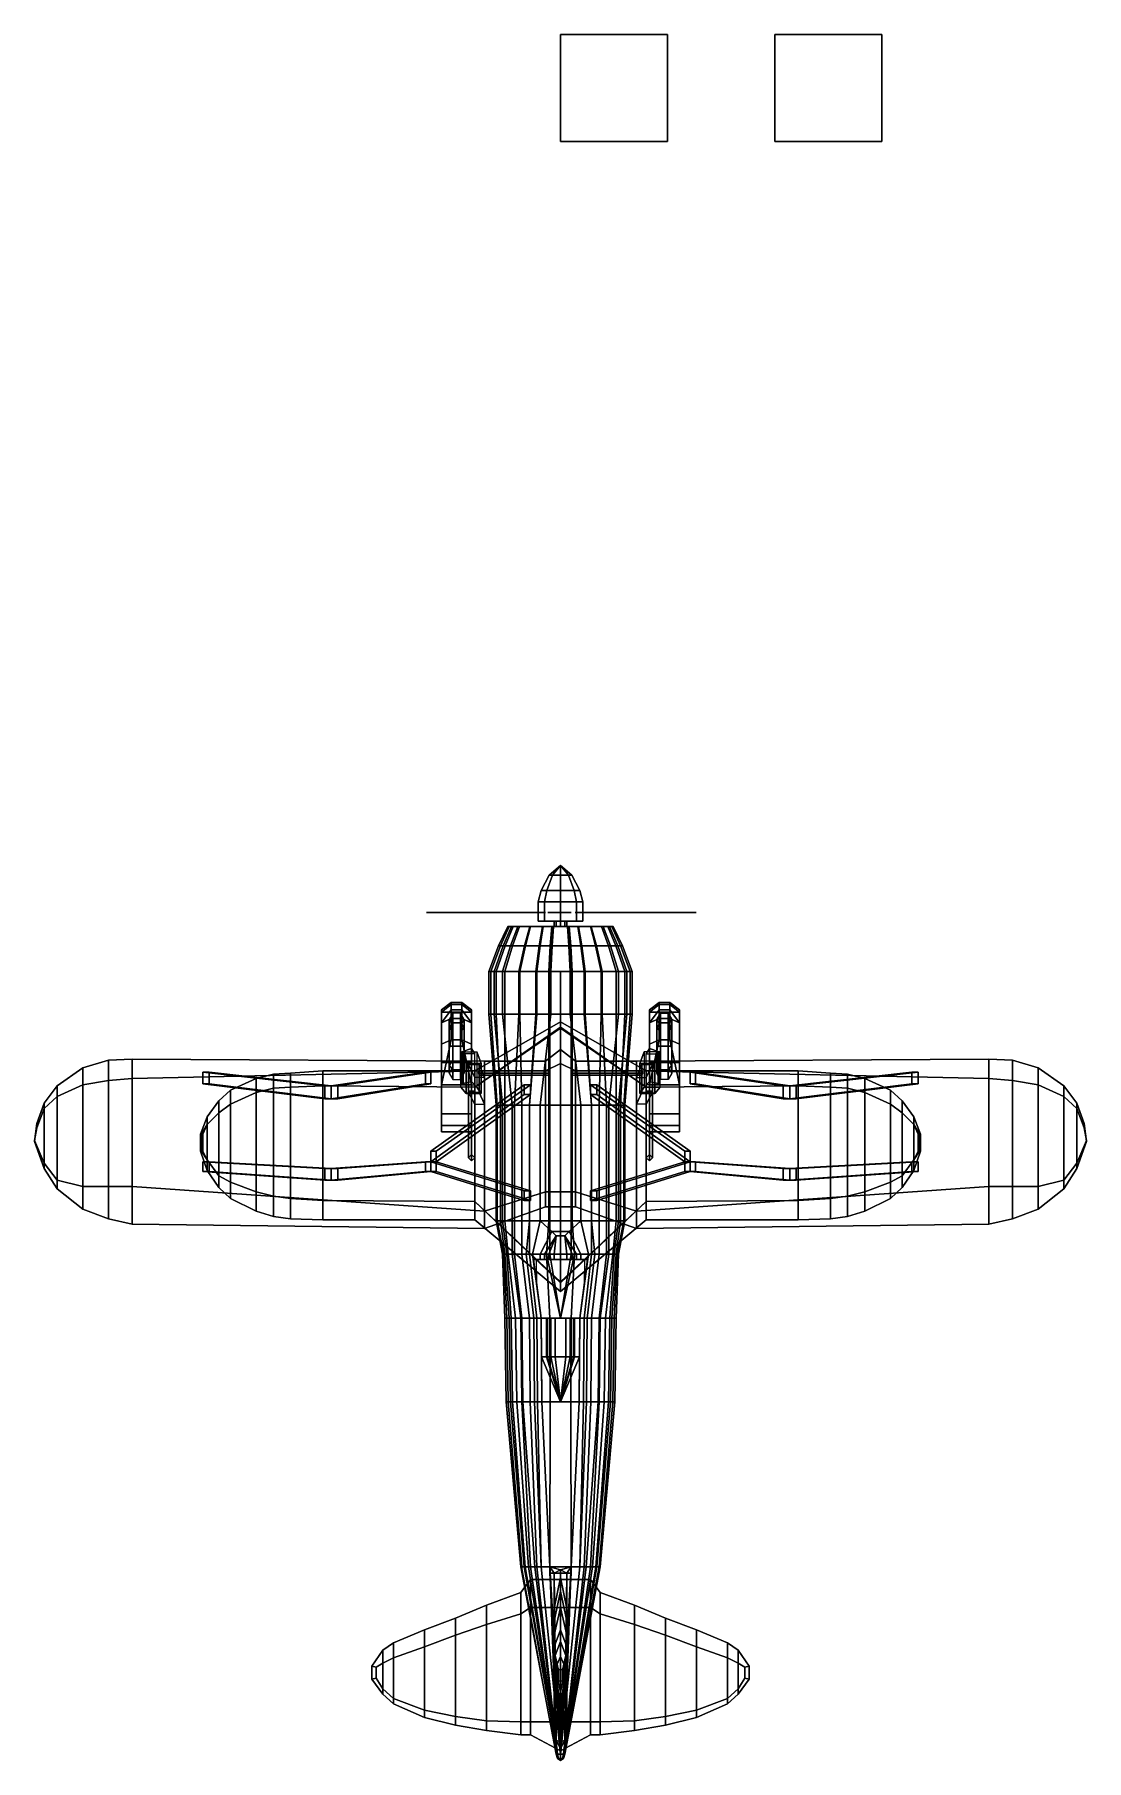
# Model space of a CAD drawing. Header units: millimetres. Extents: x -4.9 to 4.9, y -4.2 to 11.9.
import ezdxf

# ---------------------------------------------------------------- set-up
doc = ezdxf.new("R2010")
doc.units = ezdxf.units.MM
for name, color, linetype in [('prop', 6, 'Continuous'), ('wing1', 5, 'Continuous'), ('wing2', 1, 'Continuous')]:
    doc.layers.add(name, color=color, linetype=linetype)

msp = doc.modelspace()

# ---------------------------------------------------------------- linework, layer by layer
for points in [[(1, 11.94, -2.56), (1, 11.94, -3.56), (0, 11.94, -3.56), (0, 11.94, -2.56)], [(1, 11.94, -3.56), (1, 10.94, -3.56), (0, 10.94, -3.56), (0, 11.94, -3.56)], [(0, 11.94, -3.56), (0, 10.94, -3.56), (0, 10.94, -2.56), (0, 11.94, -2.56)], [(0, 11.94, -2.56), (0, 10.94, -2.56), (1, 10.94, -2.56), (1, 11.94, -2.56)], [(1, 10.94, -2.56), (1, 10.94, -3.56), (1, 11.94, -3.56), (1, 11.94, -2.56)], [(3, 11.94, -3.56), (3, 10.94, -3.56), (2, 10.94, -3.56), (2, 11.94, -3.56)], [(2, 11.94, -3.56), (2, 10.94, -3.56), (3, 10.94, -3.56), (3, 11.94, -3.56)], [(0, 10.94, -2.56), (0, 10.94, -3.56), (1, 10.94, -3.56), (1, 10.94, -2.56)], [(-0.492, 3.61, -0.03), (-0.478, 3.61, -0.118), (-0.561, 3.43, -0.134), (-0.579, 3.43, -0.03)], [(-0.492, 3.61, 0.08), (-0.492, 3.61, -0.03), (-0.579, 3.43, -0.03), (-0.579, 3.43, 0.1)], [(-0.456, 3.61, 0.205), (-0.492, 3.61, 0.08), (-0.579, 3.43, 0.1), (-0.535, 3.43, 0.246)], [(-0.478, 3.61, -0.118), (-0.441, 3.61, -0.206), (-0.518, 3.43, -0.237), (-0.561, 3.43, -0.134)], [(-0.397, 3.61, 0.308), (-0.456, 3.61, 0.205), (-0.535, 3.43, 0.246), (-0.466, 3.43, 0.367)], [(-0.441, 3.61, -0.206), (-0.382, 3.61, -0.295), (-0.449, 3.43, -0.341), (-0.518, 3.43, -0.237)], [(-0.456, 3.61, 0.205), (0.456, 3.61, 0.205), (0.492, 3.61, 0.08), (-0.492, 3.61, 0.08)], [(-0.492, 3.61, 0.08), (0.492, 3.61, 0.08), (0.492, 3.61, -0.03), (-0.492, 3.61, -0.03)], [(-0.492, 3.61, -0.03), (0.492, 3.61, -0.03), (0.478, 3.61, -0.118), (-0.478, 3.61, -0.118)], [(-0.478, 3.61, -0.118), (0.478, 3.61, -0.118), (0.441, 3.61, -0.206), (-0.441, 3.61, -0.206)], [(-0.279, 3.61, 0.418), (-0.397, 3.61, 0.308), (-0.466, 3.43, 0.367), (-0.328, 3.43, 0.497)], [(-0.397, 3.61, 0.308), (0.397, 3.61, 0.308), (0.456, 3.61, 0.205), (-0.456, 3.61, 0.205)], [(-0.382, 3.61, -0.295), (-0.287, 3.61, -0.383), (-0.337, 3.43, -0.445), (-0.449, 3.43, -0.341)], [(-0.441, 3.61, -0.206), (0.441, 3.61, -0.206), (0.382, 3.61, -0.295), (-0.382, 3.61, -0.295)], [(-0.279, 3.61, 0.418), (0.279, 3.61, 0.418), (0.397, 3.61, 0.308), (-0.397, 3.61, 0.308)], [(-0.382, 3.61, -0.295), (0.382, 3.61, -0.295), (0.287, 3.61, -0.383), (-0.287, 3.61, -0.383)], [(-0.287, 3.61, -0.383), (-0.169, 3.61, -0.449), (-0.199, 3.43, -0.522), (-0.337, 3.43, -0.445)], [(-0.162, 3.61, 0.477), (-0.279, 3.61, 0.418), (-0.328, 3.43, 0.497), (-0.19, 3.43, 0.566)], [(-0.287, 3.61, -0.383), (0.287, 3.61, -0.383), (0.169, 3.61, -0.449), (-0.169, 3.61, -0.449)], [(-0.162, 3.61, 0.477), (0.162, 3.61, 0.477), (0.279, 3.61, 0.418), (-0.279, 3.61, 0.418)], [(-0.169, 3.61, -0.449), (-0.081, 3.61, -0.471), (-0.095, 3.43, -0.548), (-0.199, 3.43, -0.522)], [(-0.066, 3.61, 0.499), (-0.162, 3.61, 0.477), (-0.19, 3.43, 0.566), (-0.078, 3.43, 0.592)], [(-0.169, 3.61, -0.449), (0.169, 3.61, -0.449), (0.081, 3.61, -0.471), (-0.081, 3.61, -0.471)], [(-0.066, 3.61, 0.499), (0.066, 3.61, 0.499), (0.162, 3.61, 0.477), (-0.162, 3.61, 0.477)], [(-0.081, 3.61, -0.471), (-0.08, 3.61, -0.54), (-0.09, 3.43, -0.62), (-0.095, 3.43, -0.548)], [(-0.08, 3.61, -0.54), (-0.07, 3.61, -0.57), (-0.08, 3.43, -0.65), (-0.09, 3.43, -0.62)], [(0.081, 3.61, -0.471), (0.08, 3.61, -0.54), (-0.08, 3.61, -0.54), (-0.081, 3.61, -0.471)], [(-0.07, 3.61, -0.57), (0.07, 3.61, -0.57), (0.08, 3.43, -0.65), (-0.08, 3.43, -0.65)], [(0.08, 3.61, -0.54), (0.07, 3.61, -0.57), (-0.07, 3.61, -0.57), (-0.08, 3.61, -0.54)], [(-0.078, 3.43, 0.592), (0.078, 3.43, 0.592), (0.066, 3.61, 0.499), (-0.066, 3.61, 0.499)], [(0.078, 3.43, 0.592), (0.19, 3.43, 0.566), (0.162, 3.61, 0.477), (0.066, 3.61, 0.499)], [(0.09, 3.43, -0.62), (0.08, 3.43, -0.65), (0.07, 3.61, -0.57), (0.08, 3.61, -0.54)], [(0.095, 3.43, -0.548), (0.09, 3.43, -0.62), (0.08, 3.61, -0.54), (0.081, 3.61, -0.471)], [(0.199, 3.43, -0.522), (0.095, 3.43, -0.548), (0.081, 3.61, -0.471), (0.169, 3.61, -0.449)], [(0.19, 3.43, 0.566), (0.328, 3.43, 0.497), (0.279, 3.61, 0.418), (0.162, 3.61, 0.477)], [(0.337, 3.43, -0.445), (0.199, 3.43, -0.522), (0.169, 3.61, -0.449), (0.287, 3.61, -0.383)], [(0.328, 3.43, 0.497), (0.466, 3.43, 0.367), (0.397, 3.61, 0.308), (0.279, 3.61, 0.418)], [(0.449, 3.43, -0.341), (0.337, 3.43, -0.445), (0.287, 3.61, -0.383), (0.382, 3.61, -0.295)], [(0.518, 3.43, -0.237), (0.449, 3.43, -0.341), (0.382, 3.61, -0.295), (0.441, 3.61, -0.206)], [(0.466, 3.43, 0.367), (0.535, 3.43, 0.246), (0.456, 3.61, 0.205), (0.397, 3.61, 0.308)], [(0.561, 3.43, -0.134), (0.518, 3.43, -0.237), (0.441, 3.61, -0.206), (0.478, 3.61, -0.118)], [(0.535, 3.43, 0.246), (0.579, 3.43, 0.1), (0.492, 3.61, 0.08), (0.456, 3.61, 0.205)], [(0.579, 3.43, -0.03), (0.561, 3.43, -0.134), (0.478, 3.61, -0.118), (0.492, 3.61, -0.03)], [(0.579, 3.43, 0.1), (0.579, 3.43, -0.03), (0.492, 3.61, -0.03), (0.492, 3.61, 0.08)], [(-0.579, 3.43, -0.03), (-0.561, 3.43, -0.134), (-0.65, 3.19, -0.13), (-0.67, 3.19, -0.01)], [(-0.535, 3.43, 0.246), (-0.579, 3.43, 0.1), (-0.67, 3.19, 0.14), (-0.62, 3.19, 0.31)], [(-0.579, 3.43, 0.1), (-0.579, 3.43, -0.03), (-0.67, 3.19, -0.01), (-0.67, 3.19, 0.14)], [(-0.561, 3.43, -0.134), (-0.518, 3.43, -0.237), (-0.6, 3.19, -0.25), (-0.65, 3.19, -0.13)], [(-0.466, 3.43, 0.367), (-0.535, 3.43, 0.246), (-0.62, 3.19, 0.31), (-0.54, 3.19, 0.45)], [(-0.518, 3.43, -0.237), (-0.449, 3.43, -0.341), (-0.52, 3.19, -0.37), (-0.6, 3.19, -0.25)], [(-0.328, 3.43, 0.497), (-0.466, 3.43, 0.367), (-0.54, 3.19, 0.45), (-0.38, 3.19, 0.6)], [(-0.449, 3.43, -0.341), (-0.337, 3.43, -0.445), (-0.39, 3.19, -0.49), (-0.52, 3.19, -0.37)], [(-0.337, 3.43, -0.445), (-0.199, 3.43, -0.522), (-0.23, 3.19, -0.58), (-0.39, 3.19, -0.49)], [(-0.19, 3.43, 0.566), (-0.328, 3.43, 0.497), (-0.38, 3.19, 0.6), (-0.22, 3.19, 0.68)], [(-0.199, 3.43, -0.522), (-0.095, 3.43, -0.548), (-0.11, 3.19, -0.61), (-0.23, 3.19, -0.58)], [(-0.078, 3.43, 0.592), (-0.19, 3.43, 0.566), (-0.22, 3.19, 0.68), (-0.09, 3.19, 0.71)], [(-0.095, 3.43, -0.548), (-0.09, 3.43, -0.62), (-0.11, 3.19, -0.68), (-0.11, 3.19, -0.61)], [(-0.09, 3.43, -0.62), (-0.08, 3.43, -0.65), (-0.1, 3.19, -0.71), (-0.11, 3.19, -0.68)], [(-0.08, 3.43, -0.65), (0.08, 3.43, -0.65), (0.1, 3.19, -0.71), (-0.1, 3.19, -0.71)], [(0.078, 3.43, 0.592), (-0.078, 3.43, 0.592), (-0.09, 3.19, 0.71), (0.09, 3.19, 0.71)], [(0.09, 3.19, 0.71), (0.22, 3.19, 0.68), (0.19, 3.43, 0.566), (0.078, 3.43, 0.592)], [(0.11, 3.19, -0.68), (0.1, 3.19, -0.71), (0.08, 3.43, -0.65), (0.09, 3.43, -0.62)], [(0.11, 3.19, -0.61), (0.11, 3.19, -0.68), (0.09, 3.43, -0.62), (0.095, 3.43, -0.548)], [(0.23, 3.19, -0.58), (0.11, 3.19, -0.61), (0.095, 3.43, -0.548), (0.199, 3.43, -0.522)], [(0.22, 3.19, 0.68), (0.38, 3.19, 0.6), (0.328, 3.43, 0.497), (0.19, 3.43, 0.566)], [(0.39, 3.19, -0.49), (0.23, 3.19, -0.58), (0.199, 3.43, -0.522), (0.337, 3.43, -0.445)], [(0.38, 3.19, 0.6), (0.54, 3.19, 0.45), (0.466, 3.43, 0.367), (0.328, 3.43, 0.497)], [(0.52, 3.19, -0.37), (0.39, 3.19, -0.49), (0.337, 3.43, -0.445), (0.449, 3.43, -0.341)], [(0.6, 3.19, -0.25), (0.52, 3.19, -0.37), (0.449, 3.43, -0.341), (0.518, 3.43, -0.237)], [(0.54, 3.19, 0.45), (0.62, 3.19, 0.31), (0.535, 3.43, 0.246), (0.466, 3.43, 0.367)], [(0.65, 3.19, -0.13), (0.6, 3.19, -0.25), (0.518, 3.43, -0.237), (0.561, 3.43, -0.134)], [(0.62, 3.19, 0.31), (0.67, 3.19, 0.14), (0.579, 3.43, 0.1), (0.535, 3.43, 0.246)], [(0.67, 3.19, -0.01), (0.65, 3.19, -0.13), (0.561, 3.43, -0.134), (0.579, 3.43, -0.03)], [(0.67, 3.19, 0.14), (0.67, 3.19, -0.01), (0.579, 3.43, -0.03), (0.579, 3.43, 0.1)], [(-0.67, 3.19, -0.01), (-0.65, 3.19, -0.13), (-0.65, 2.79, -0.13), (-0.67, 2.79, -0.01)], [(-0.67, 3.19, 0.14), (-0.67, 3.19, -0.01), (-0.67, 2.79, -0.01), (-0.67, 2.79, 0.14)], [(-0.62, 3.19, 0.31), (-0.67, 3.19, 0.14), (-0.67, 2.79, 0.14), (-0.62, 2.79, 0.31)], [(-0.65, 3.19, -0.13), (-0.6, 3.19, -0.25), (-0.6, 2.79, -0.25), (-0.65, 2.79, -0.13)], [(-0.54, 3.19, 0.45), (-0.62, 3.19, 0.31), (-0.62, 2.79, 0.31), (-0.54, 2.79, 0.45)], [(-0.6, 3.19, -0.25), (-0.52, 3.19, -0.37), (-0.52, 2.79, -0.37), (-0.6, 2.79, -0.25)], [(-0.38, 3.19, 0.6), (-0.54, 3.19, 0.45), (-0.54, 2.79, 0.45), (-0.38, 2.79, 0.6)], [(-0.52, 3.19, -0.37), (-0.39, 3.19, -0.49), (-0.39, 2.79, -0.49), (-0.52, 2.79, -0.37)], [(-0.39, 3.19, -0.49), (-0.23, 3.19, -0.58), (-0.23, 2.79, -0.58), (-0.39, 2.79, -0.49)], [(-0.22, 3.19, 0.68), (-0.38, 3.19, 0.6), (-0.38, 2.79, 0.6), (-0.22, 2.79, 0.68)], [(-0.23, 3.19, -0.58), (-0.11, 3.19, -0.61), (-0.11, 2.79, -0.61), (-0.23, 2.79, -0.58)], [(-0.09, 3.19, 0.71), (-0.22, 3.19, 0.68), (-0.22, 2.79, 0.68), (-0.09, 2.79, 0.71)], [(-0.11, 3.19, -0.61), (-0.11, 3.19, -0.68), (-0.11, 2.79, -0.68), (-0.11, 2.79, -0.61)], [(-0.11, 3.19, -0.68), (-0.1, 3.19, -0.71), (-0.1, 2.79, -0.71), (-0.11, 2.79, -0.68)], [(-0.1, 3.19, -0.71), (0.1, 3.19, -0.71), (0.1, 2.79, -0.71), (-0.1, 2.79, -0.71)], [(0, 3.19, 0.71), (-0.09, 3.19, 0.71), (-0.09, 2.79, 0.71), (0, 2.79, 0.71)], [(0, 2.79, 0.71), (0.09, 2.79, 0.71), (0.09, 3.19, 0.71), (0, 3.19, 0.71)], [(0.09, 2.79, 0.71), (0.22, 2.79, 0.68), (0.22, 3.19, 0.68), (0.09, 3.19, 0.71)], [(0.11, 2.79, -0.68), (0.1, 2.79, -0.71), (0.1, 3.19, -0.71), (0.11, 3.19, -0.68)], [(0.11, 2.79, -0.61), (0.11, 2.79, -0.68), (0.11, 3.19, -0.68), (0.11, 3.19, -0.61)], [(0.23, 2.79, -0.58), (0.11, 2.79, -0.61), (0.11, 3.19, -0.61), (0.23, 3.19, -0.58)], [(0.22, 2.79, 0.68), (0.38, 2.79, 0.6), (0.38, 3.19, 0.6), (0.22, 3.19, 0.68)], [(0.39, 2.79, -0.49), (0.23, 2.79, -0.58), (0.23, 3.19, -0.58), (0.39, 3.19, -0.49)], [(0.38, 2.79, 0.6), (0.54, 2.79, 0.45), (0.54, 3.19, 0.45), (0.38, 3.19, 0.6)], [(0.52, 2.79, -0.37), (0.39, 2.79, -0.49), (0.39, 3.19, -0.49), (0.52, 3.19, -0.37)], [(0.6, 2.79, -0.25), (0.52, 2.79, -0.37), (0.52, 3.19, -0.37), (0.6, 3.19, -0.25)], [(0.54, 2.79, 0.45), (0.62, 2.79, 0.31), (0.62, 3.19, 0.31), (0.54, 3.19, 0.45)], [(0.65, 2.79, -0.13), (0.6, 2.79, -0.25), (0.6, 3.19, -0.25), (0.65, 3.19, -0.13)], [(0.62, 2.79, 0.31), (0.67, 2.79, 0.14), (0.67, 3.19, 0.14), (0.62, 3.19, 0.31)], [(0.67, 2.79, -0.01), (0.65, 2.79, -0.13), (0.65, 3.19, -0.13), (0.67, 3.19, -0.01)], [(0.67, 2.79, 0.14), (0.67, 2.79, -0.01), (0.67, 3.19, -0.01), (0.67, 3.19, 0.14)], [(-0.67, 2.79, 0.14), (-0.67, 2.79, -0.01), (-0.6, 1.94, -0.11), (-0.6, 1.94, 0.1)], [(-0.67, 2.79, -0.01), (-0.65, 2.79, -0.13), (-0.59, 1.94, -0.27), (-0.6, 1.94, -0.11)], [(-0.62, 2.79, 0.31), (-0.67, 2.79, 0.14), (-0.6, 1.94, 0.1), (-0.54, 1.94, 0.32)], [(-0.65, 2.79, -0.13), (-0.6, 2.79, -0.25), (-0.56, 1.94, -0.36), (-0.59, 1.94, -0.27)], [(-0.54, 2.79, 0.45), (-0.62, 2.79, 0.31), (-0.54, 1.94, 0.32), (-0.45, 1.94, 0.46)], [(-0.6, 2.79, -0.25), (-0.52, 2.79, -0.37), (-0.52, 1.94, -0.44), (-0.56, 1.94, -0.36)], [(-0.38, 2.79, 0.6), (-0.54, 2.79, 0.45), (-0.45, 1.94, 0.46), (-0.36, 1.94, 0.53)], [(-0.52, 2.79, -0.37), (-0.39, 2.79, -0.49), (-0.43, 1.94, -0.52), (-0.52, 1.94, -0.44)], [(-0.39, 2.79, -0.49), (-0.23, 2.79, -0.58), (-0.29, 1.94, -0.57), (-0.43, 1.94, -0.52)], [(-0.22, 2.79, 0.68), (-0.38, 2.79, 0.6), (-0.36, 1.94, 0.53), (-0.29, 1.94, 0.65)], [(-0.23, 2.79, -0.58), (-0.11, 2.79, -0.61), (-0.11, 1.94, -0.6), (-0.29, 1.94, -0.57)], [(-0.09, 2.79, 0.71), (-0.22, 2.79, 0.68), (-0.29, 1.94, 0.65), (-0.19, 1.94, 0.7)], [(0, 2.79, 0.71), (-0.09, 2.79, 0.71), (-0.19, 1.94, 0.7), (0, 1.94, 0.7)], [(-0.11, 2.79, -0.61), (-0.11, 2.79, -0.68), (-0.11, 1.94, -0.67), (-0.11, 1.94, -0.6)], [(-0.11, 2.79, -0.68), (-0.1, 2.79, -0.71), (-0.1, 1.94, -0.7), (-0.11, 1.94, -0.67)], [(0.1, 1.94, -0.7), (-0.1, 1.94, -0.7), (-0.1, 2.79, -0.71), (0.1, 2.79, -0.71)], [(0, 1.94, 0.7), (0.19, 1.94, 0.7), (0.09, 2.79, 0.71), (0, 2.79, 0.71)], [(0.19, 1.94, 0.7), (0.29, 1.94, 0.65), (0.22, 2.79, 0.68), (0.09, 2.79, 0.71)], [(0.11, 1.94, -0.67), (0.1, 1.94, -0.7), (0.1, 2.79, -0.71), (0.11, 2.79, -0.68)], [(0.11, 1.94, -0.6), (0.11, 1.94, -0.67), (0.11, 2.79, -0.68), (0.11, 2.79, -0.61)], [(0.29, 1.94, -0.57), (0.11, 1.94, -0.6), (0.11, 2.79, -0.61), (0.23, 2.79, -0.58)], [(0.29, 1.94, 0.65), (0.36, 1.94, 0.53), (0.38, 2.79, 0.6), (0.22, 2.79, 0.68)], [(0.43, 1.94, -0.52), (0.29, 1.94, -0.57), (0.23, 2.79, -0.58), (0.39, 2.79, -0.49)], [(0.36, 1.94, 0.53), (0.45, 1.94, 0.46), (0.54, 2.79, 0.45), (0.38, 2.79, 0.6)], [(0.52, 1.94, -0.44), (0.43, 1.94, -0.52), (0.39, 2.79, -0.49), (0.52, 2.79, -0.37)], [(0.45, 1.94, 0.46), (0.54, 1.94, 0.32), (0.62, 2.79, 0.31), (0.54, 2.79, 0.45)], [(0.56, 1.94, -0.36), (0.52, 1.94, -0.44), (0.52, 2.79, -0.37), (0.6, 2.79, -0.25)], [(0.54, 1.94, 0.32), (0.6, 1.94, 0.1), (0.67, 2.79, 0.14), (0.62, 2.79, 0.31)], [(0.59, 1.94, -0.27), (0.56, 1.94, -0.36), (0.6, 2.79, -0.25), (0.65, 2.79, -0.13)], [(0.6, 1.94, -0.11), (0.59, 1.94, -0.27), (0.65, 2.79, -0.13), (0.67, 2.79, -0.01)], [(0.6, 1.94, 0.1), (0.6, 1.94, -0.11), (0.67, 2.79, -0.01), (0.67, 2.79, 0.14)], [(-0.6, 1.94, 0.1), (-0.6, 1.94, -0.11), (-0.6, 0.86, -0.11), (-0.6, 0.86, 0.1)], [(-0.6, 1.94, -0.11), (-0.59, 1.94, -0.27), (-0.59, 0.86, -0.27), (-0.6, 0.86, -0.11)], [(-0.54, 1.94, 0.32), (-0.6, 1.94, 0.1), (-0.6, 0.86, 0.1), (-0.54, 0.86, 0.32)], [(-0.59, 1.94, -0.27), (-0.56, 1.94, -0.36), (-0.56, 0.86, -0.36), (-0.59, 0.86, -0.27)], [(-0.56, 1.94, -0.36), (-0.52, 1.94, -0.44), (-0.52, 0.86, -0.44), (-0.56, 0.86, -0.36)], [(-0.45, 1.94, 0.46), (-0.54, 1.94, 0.32), (-0.54, 0.86, 0.32), (-0.45, 0.86, 0.46)], [(-0.52, 1.94, -0.44), (-0.43, 1.94, -0.52), (-0.43, 0.86, -0.52), (-0.52, 0.86, -0.44)], [(-0.36, 1.94, 0.53), (-0.45, 1.94, 0.46), (-0.45, 0.86, 0.46), (-0.36, 0.86, 0.53)], [(-0.43, 1.94, -0.52), (-0.29, 1.94, -0.57), (-0.29, 0.86, -0.57), (-0.43, 0.86, -0.52)], [(-0.29, 1.94, 0.65), (-0.36, 1.94, 0.53), (-0.36, 0.86, 0.53), (-0.29, 0.86, 0.65)], [(-0.29, 1.94, -0.57), (-0.11, 1.94, -0.6), (-0.11, 0.86, -0.6), (-0.29, 0.86, -0.57)], [(-0.19, 1.94, 0.7), (-0.29, 1.94, 0.65), (-0.29, 0.86, 0.65), (-0.19, 0.86, 0.7)], [(0, 1.94, 0.7), (-0.19, 1.94, 0.7), (-0.19, 0.86, 0.7), (0, 0.86, 0.7)], [(-0.11, 1.94, -0.6), (-0.11, 1.94, -0.67), (-0.11, 0.86, -0.67), (-0.11, 0.86, -0.6)], [(-0.11, 1.94, -0.67), (-0.1, 1.94, -0.7), (-0.1, 0.86, -0.7), (-0.11, 0.86, -0.67)], [(-0.1, 1.94, -0.7), (0.1, 1.94, -0.7), (0.1, 0.86, -0.7), (-0.1, 0.86, -0.7)], [(0, 0.86, 0.7), (0.19, 0.86, 0.7), (0.19, 1.94, 0.7), (0, 1.94, 0.7)], [(0.11, 0.86, -0.67), (0.1, 0.86, -0.7), (0.1, 1.94, -0.7), (0.11, 1.94, -0.67)], [(0.11, 0.86, -0.6), (0.11, 0.86, -0.67), (0.11, 1.94, -0.67), (0.11, 1.94, -0.6)], [(0.29, 0.86, -0.57), (0.11, 0.86, -0.6), (0.11, 1.94, -0.6), (0.29, 1.94, -0.57)], [(0.19, 0.86, 0.7), (0.29, 0.86, 0.65), (0.29, 1.94, 0.65), (0.19, 1.94, 0.7)], [(0.43, 0.86, -0.52), (0.29, 0.86, -0.57), (0.29, 1.94, -0.57), (0.43, 1.94, -0.52)], [(0.29, 0.86, 0.65), (0.36, 0.86, 0.53), (0.36, 1.94, 0.53), (0.29, 1.94, 0.65)], [(0.36, 0.86, 0.53), (0.45, 0.86, 0.46), (0.45, 1.94, 0.46), (0.36, 1.94, 0.53)], [(0.52, 0.86, -0.44), (0.43, 0.86, -0.52), (0.43, 1.94, -0.52), (0.52, 1.94, -0.44)], [(0.45, 0.86, 0.46), (0.54, 0.86, 0.32), (0.54, 1.94, 0.32), (0.45, 1.94, 0.46)], [(0.56, 0.86, -0.36), (0.52, 0.86, -0.44), (0.52, 1.94, -0.44), (0.56, 1.94, -0.36)], [(0.54, 0.86, 0.32), (0.6, 0.86, 0.1), (0.6, 1.94, 0.1), (0.54, 1.94, 0.32)], [(0.59, 0.86, -0.27), (0.56, 0.86, -0.36), (0.56, 1.94, -0.36), (0.59, 1.94, -0.27)], [(0.6, 0.86, -0.11), (0.59, 0.86, -0.27), (0.59, 1.94, -0.27), (0.6, 1.94, -0.11)], [(0.6, 0.86, 0.1), (0.6, 0.86, -0.11), (0.6, 1.94, -0.11), (0.6, 1.94, 0.1)], [(-0.54, 0.86, 0.32), (-0.6, 0.86, 0.1), (-0.54, 0.55, 0.08), (-0.5, 0.55, 0.32)], [(-0.6, 0.86, -0.11), (-0.59, 0.86, -0.27), (-0.53, 0.55, -0.27), (-0.54, 0.55, -0.18)], [(-0.6, 0.86, 0.1), (-0.6, 0.86, -0.11), (-0.54, 0.55, -0.18), (-0.54, 0.55, 0.08)], [(-0.59, 0.86, -0.27), (-0.56, 0.86, -0.36), (-0.52, 0.55, -0.36), (-0.53, 0.55, -0.27)], [(-0.56, 0.86, -0.36), (-0.52, 0.86, -0.44), (-0.49, 0.55, -0.44), (-0.52, 0.55, -0.36)], [(-0.45, 0.86, 0.46), (-0.54, 0.86, 0.32), (-0.5, 0.55, 0.32), (-0.45, 0.55, 0.46)], [(-0.52, 0.86, -0.44), (-0.43, 0.86, -0.52), (-0.43, 0.55, -0.52), (-0.49, 0.55, -0.44)], [(-0.36, 0.86, 0.53), (-0.45, 0.86, 0.46), (-0.45, 0.55, 0.46), (-0.36, 0.55, 0.53)], [(-0.43, 0.86, -0.52), (-0.29, 0.86, -0.57), (-0.29, 0.55, -0.57), (-0.43, 0.55, -0.52)], [(-0.29, 0.86, 0.65), (-0.36, 0.86, 0.53), (-0.36, 0.55, 0.53), (-0.32, 0.55, 0.6)], [(-0.19, 0.86, 0.7), (-0.29, 0.86, 0.65), (-0.32, 0.55, 0.6), (-0.26, 0.55, 0.63)], [(-0.29, 0.86, -0.57), (-0.11, 0.86, -0.6), (-0.13, 0.55, -0.6), (-0.29, 0.55, -0.57)], [(-0.11, 0.86, -0.67), (-0.1, 0.86, -0.7), (-0.1, 0.55, -0.7), (-0.13, 0.55, -0.67)], [(-0.11, 0.86, -0.6), (-0.11, 0.86, -0.67), (-0.13, 0.55, -0.67), (-0.13, 0.55, -0.6)], [(-0.1, 0.86, -0.7), (0.1, 0.86, -0.7), (0.1, 0.55, -0.7), (-0.1, 0.55, -0.7)], [(0.13, 0.55, -0.67), (0.1, 0.55, -0.7), (0.1, 0.86, -0.7), (0.11, 0.86, -0.67)], [(0.29, 0.55, -0.57), (0.13, 0.55, -0.6), (0.11, 0.86, -0.6), (0.29, 0.86, -0.57)], [(0.13, 0.55, -0.6), (0.13, 0.55, -0.67), (0.11, 0.86, -0.67), (0.11, 0.86, -0.6)], [(0.26, 0.55, 0.63), (0.32, 0.55, 0.6), (0.29, 0.86, 0.65), (0.19, 0.86, 0.7)], [(0.43, 0.55, -0.52), (0.29, 0.55, -0.57), (0.29, 0.86, -0.57), (0.43, 0.86, -0.52)], [(0.32, 0.55, 0.6), (0.36, 0.55, 0.53), (0.36, 0.86, 0.53), (0.29, 0.86, 0.65)], [(0.36, 0.55, 0.53), (0.45, 0.55, 0.46), (0.45, 0.86, 0.46), (0.36, 0.86, 0.53)], [(0.49, 0.55, -0.44), (0.43, 0.55, -0.52), (0.43, 0.86, -0.52), (0.52, 0.86, -0.44)], [(0.45, 0.55, 0.46), (0.5, 0.55, 0.32), (0.54, 0.86, 0.32), (0.45, 0.86, 0.46)], [(0.52, 0.55, -0.36), (0.49, 0.55, -0.44), (0.52, 0.86, -0.44), (0.56, 0.86, -0.36)], [(0.5, 0.55, 0.32), (0.54, 0.55, 0.08), (0.6, 0.86, 0.1), (0.54, 0.86, 0.32)], [(0.53, 0.55, -0.27), (0.52, 0.55, -0.36), (0.56, 0.86, -0.36), (0.59, 0.86, -0.27)], [(0.54, 0.55, -0.18), (0.53, 0.55, -0.27), (0.59, 0.86, -0.27), (0.6, 0.86, -0.11)], [(0.54, 0.55, 0.08), (0.54, 0.55, -0.18), (0.6, 0.86, -0.11), (0.6, 0.86, 0.1)], [(-0.54, 0.55, 0.08), (-0.54, 0.55, -0.18), (-0.52, -0.05, -0.16), (-0.52, -0.05, 0.07)], [(-0.54, 0.55, -0.18), (-0.53, 0.55, -0.27), (-0.5, -0.05, -0.28), (-0.52, -0.05, -0.16)], [(-0.5, 0.55, 0.32), (-0.54, 0.55, 0.08), (-0.52, -0.05, 0.07), (-0.46, -0.05, 0.35)], [(-0.53, 0.55, -0.27), (-0.52, 0.55, -0.36), (-0.48, -0.05, -0.37), (-0.5, -0.05, -0.28)], [(-0.52, 0.55, -0.36), (-0.49, 0.55, -0.44), (-0.42, -0.05, -0.45), (-0.48, -0.05, -0.37)], [(-0.45, 0.55, 0.46), (-0.5, 0.55, 0.32), (-0.46, -0.05, 0.35), (-0.37, -0.05, 0.48)], [(-0.49, 0.55, -0.44), (-0.43, 0.55, -0.52), (-0.36, -0.05, -0.48), (-0.42, -0.05, -0.45)], [(-0.36, 0.55, 0.53), (-0.45, 0.55, 0.46), (-0.37, -0.05, 0.48), (-0.29, -0.05, 0.52)], [(-0.43, 0.55, -0.52), (-0.29, 0.55, -0.57), (-0.22, -0.05, -0.52), (-0.36, -0.05, -0.48)], [(-0.32, 0.55, 0.6), (-0.36, 0.55, 0.53), (-0.29, -0.05, 0.52), (-0.25, -0.05, 0.6)], [(-0.26, 0.55, 0.63), (-0.32, 0.55, 0.6), (-0.25, -0.05, 0.6), (-0.18, -0.05, 0.62)], [(-0.29, 0.55, -0.57), (-0.13, 0.55, -0.6), (-0.1, -0.05, -0.53), (-0.22, -0.05, -0.52)], [(-0.18, -0.05, 0.62), (0.18, -0.05, 0.62), (0.253, 0.5, 0.629), (-0.253, 0.5, 0.629)], [(-0.13, 0.55, -0.67), (-0.1, 0.55, -0.7), (0, -0.05, -0.53)], [(-0.13, 0.55, -0.6), (-0.13, 0.55, -0.6), (0, -0.05, -0.53), (-0.1, -0.05, -0.53)], [(-0.1, 0.55, -0.7), (0.1, 0.55, -0.7), (0, -0.05, -0.53)], [(0, -0.05, -0.53), (0, -0.05, -0.53), (0.13, 0.55, -0.67), (0.13, 0.55, -0.6)], [(0, -0.05, -0.53), (0, -0.05, -0.53), (0.1, 0.55, -0.7), (0.13, 0.55, -0.67)], [(0.1, -0.05, -0.53), (0, -0.05, -0.53), (0.13, 0.55, -0.6)], [(0.22, -0.05, -0.52), (0.1, -0.05, -0.53), (0.13, 0.55, -0.6), (0.29, 0.55, -0.57)], [(0.18, -0.05, 0.62), (0.25, -0.05, 0.6), (0.32, 0.55, 0.6), (0.26, 0.55, 0.63)], [(0.36, -0.05, -0.48), (0.22, -0.05, -0.52), (0.29, 0.55, -0.57), (0.43, 0.55, -0.52)], [(0.25, -0.05, 0.6), (0.29, -0.05, 0.52), (0.36, 0.55, 0.53), (0.32, 0.55, 0.6)], [(0.29, -0.05, 0.52), (0.37, -0.05, 0.48), (0.45, 0.55, 0.46), (0.36, 0.55, 0.53)], [(0.42, -0.05, -0.45), (0.36, -0.05, -0.48), (0.43, 0.55, -0.52), (0.49, 0.55, -0.44)], [(0.37, -0.05, 0.48), (0.46, -0.05, 0.35), (0.5, 0.55, 0.32), (0.45, 0.55, 0.46)], [(0.48, -0.05, -0.37), (0.42, -0.05, -0.45), (0.49, 0.55, -0.44), (0.52, 0.55, -0.36)], [(0.46, -0.05, 0.35), (0.52, -0.05, 0.07), (0.54, 0.55, 0.08), (0.5, 0.55, 0.32)], [(0.5, -0.05, -0.28), (0.48, -0.05, -0.37), (0.52, 0.55, -0.36), (0.53, 0.55, -0.27)], [(0.52, -0.05, -0.16), (0.5, -0.05, -0.28), (0.53, 0.55, -0.27), (0.54, 0.55, -0.18)], [(0.52, -0.05, 0.07), (0.52, -0.05, -0.16), (0.54, 0.55, -0.18), (0.54, 0.55, 0.08)], [(-0.46, -0.05, 0.35), (-0.52, -0.05, 0.07), (-0.506, -0.83, 0.054), (-0.448, -0.83, 0.327)], [(-0.52, -0.05, -0.16), (-0.5, -0.05, -0.28), (-0.487, -0.83, -0.287), (-0.506, -0.83, -0.17)], [(-0.52, -0.05, 0.07), (-0.52, -0.05, -0.16), (-0.506, -0.83, -0.17), (-0.506, -0.83, 0.054)], [(-0.5, -0.05, -0.28), (-0.48, -0.05, -0.37), (-0.467, -0.83, -0.374), (-0.487, -0.83, -0.287)], [(-0.48, -0.05, -0.37), (-0.42, -0.05, -0.45), (-0.409, -0.83, -0.452), (-0.467, -0.83, -0.374)], [(-0.37, -0.05, 0.48), (-0.46, -0.05, 0.35), (-0.448, -0.83, 0.327), (-0.36, -0.83, 0.454)], [(-0.42, -0.05, -0.45), (-0.36, -0.05, -0.48), (-0.351, -0.83, -0.481), (-0.409, -0.83, -0.452)], [(-0.29, -0.05, 0.52), (-0.37, -0.05, 0.48), (-0.36, -0.83, 0.454), (-0.282, -0.83, 0.493)], [(-0.36, -0.05, -0.48), (-0.22, -0.05, -0.52), (-0.214, -0.83, -0.52), (-0.351, -0.83, -0.481)], [(-0.25, -0.05, 0.6), (-0.29, -0.05, 0.52), (-0.282, -0.83, 0.493), (-0.243, -0.83, 0.571)], [(-0.18, -0.05, 0.62), (-0.25, -0.05, 0.6), (-0.243, -0.83, 0.571), (-0.175, -0.83, 0.59)], [(-0.22, -0.05, -0.52), (-0.1, -0.05, -0.53), (-0.097, -0.83, -0.53), (-0.214, -0.83, -0.52)], [(0.097, -0.83, -0.53), (-0.097, -0.83, -0.53), (-0.1, -0.05, -0.53), (0.1, -0.05, -0.53)], [(0.214, -0.83, -0.52), (0.097, -0.83, -0.53), (0.1, -0.05, -0.53), (0.22, -0.05, -0.52)], [(0.175, -0.83, 0.59), (0.243, -0.83, 0.571), (0.25, -0.05, 0.6), (0.18, -0.05, 0.62)], [(0.351, -0.83, -0.481), (0.214, -0.83, -0.52), (0.22, -0.05, -0.52), (0.36, -0.05, -0.48)], [(0.243, -0.83, 0.571), (0.282, -0.83, 0.493), (0.29, -0.05, 0.52), (0.25, -0.05, 0.6)], [(0.282, -0.83, 0.493), (0.36, -0.83, 0.454), (0.37, -0.05, 0.48), (0.29, -0.05, 0.52)], [(0.409, -0.83, -0.452), (0.351, -0.83, -0.481), (0.36, -0.05, -0.48), (0.42, -0.05, -0.45)], [(0.36, -0.83, 0.454), (0.448, -0.83, 0.327), (0.46, -0.05, 0.35), (0.37, -0.05, 0.48)], [(0.467, -0.83, -0.374), (0.409, -0.83, -0.452), (0.42, -0.05, -0.45), (0.48, -0.05, -0.37)], [(0.448, -0.83, 0.327), (0.506, -0.83, 0.054), (0.52, -0.05, 0.07), (0.46, -0.05, 0.35)], [(0.487, -0.83, -0.287), (0.467, -0.83, -0.374), (0.48, -0.05, -0.37), (0.5, -0.05, -0.28)], [(0.506, -0.83, -0.17), (0.487, -0.83, -0.287), (0.5, -0.05, -0.28), (0.52, -0.05, -0.16)], [(0.506, -0.83, 0.054), (0.506, -0.83, -0.17), (0.52, -0.05, -0.16), (0.52, -0.05, 0.07)], [(-0.178, -0.41, 0.606), (-0.178, -0.41, 0.606), (-0.175, -0.83, 0.59), (0, -0.83, 0.59)], [(0.178, -0.41, 0.606), (0.178, -0.41, 0.606), (0, -0.83, 0.59), (0.175, -0.83, 0.59)], [(-0.448, -0.83, 0.327), (-0.506, -0.83, 0.054), (-0.37, -2.37, 0.1), (-0.33, -2.37, 0.28)], [(-0.506, -0.83, 0.054), (-0.506, -0.83, -0.17), (-0.37, -2.37, -0.05), (-0.37, -2.37, 0.1)], [(-0.506, -0.83, -0.17), (-0.487, -0.83, -0.287), (-0.36, -2.37, -0.13), (-0.37, -2.37, -0.05)], [(-0.487, -0.83, -0.287), (-0.467, -0.83, -0.374), (-0.34, -2.37, -0.24), (-0.36, -2.37, -0.13)], [(-0.467, -0.83, -0.374), (-0.409, -0.83, -0.452), (-0.3, -2.37, -0.31), (-0.34, -2.37, -0.24)], [(-0.36, -0.83, 0.454), (-0.448, -0.83, 0.327), (-0.33, -2.37, 0.28), (-0.28, -2.37, 0.37)], [(-0.409, -0.83, -0.452), (-0.351, -0.83, -0.481), (-0.24, -2.37, -0.33), (-0.3, -2.37, -0.31)], [(-0.282, -0.83, 0.493), (-0.36, -0.83, 0.454), (-0.28, -2.37, 0.37), (-0.22, -2.37, 0.41)], [(-0.351, -0.83, -0.481), (-0.214, -0.83, -0.52), (-0.18, -2.37, -0.34), (-0.24, -2.37, -0.33)], [(-0.243, -0.83, 0.571), (-0.282, -0.83, 0.493), (-0.22, -2.37, 0.41), (-0.18, -2.37, 0.42)], [(-0.175, -0.83, 0.59), (-0.243, -0.83, 0.571), (-0.18, -2.37, 0.42), (-0.1, -2.37, 0.43)], [(-0.214, -0.83, -0.52), (-0.097, -0.83, -0.53), (-0.1, -2.37, -0.35), (-0.18, -2.37, -0.34)], [(-0.1, -2.37, 0.43), (0.1, -2.37, 0.43), (0.175, -0.83, 0.59), (-0.175, -0.83, 0.59)], [(0.1, -2.37, -0.35), (-0.1, -2.37, -0.35), (-0.097, -0.83, -0.53), (0.097, -0.83, -0.53)], [(0.18, -2.37, -0.34), (0.1, -2.37, -0.35), (0.097, -0.83, -0.53), (0.214, -0.83, -0.52)], [(0.1, -2.37, 0.43), (0.18, -2.37, 0.42), (0.243, -0.83, 0.571), (0.175, -0.83, 0.59)], [(0.24, -2.37, -0.33), (0.18, -2.37, -0.34), (0.214, -0.83, -0.52), (0.351, -0.83, -0.481)], [(0.18, -2.37, 0.42), (0.22, -2.37, 0.41), (0.282, -0.83, 0.493), (0.243, -0.83, 0.571)], [(0.22, -2.37, 0.41), (0.28, -2.37, 0.37), (0.36, -0.83, 0.454), (0.282, -0.83, 0.493)], [(0.3, -2.37, -0.31), (0.24, -2.37, -0.33), (0.351, -0.83, -0.481), (0.409, -0.83, -0.452)], [(0.28, -2.37, 0.37), (0.33, -2.37, 0.28), (0.448, -0.83, 0.327), (0.36, -0.83, 0.454)], [(0.34, -2.37, -0.24), (0.3, -2.37, -0.31), (0.409, -0.83, -0.452), (0.467, -0.83, -0.374)], [(0.33, -2.37, 0.28), (0.37, -2.37, 0.1), (0.506, -0.83, 0.054), (0.448, -0.83, 0.327)], [(0.36, -2.37, -0.13), (0.34, -2.37, -0.24), (0.467, -0.83, -0.374), (0.487, -0.83, -0.287)], [(0.37, -2.37, -0.05), (0.36, -2.37, -0.13), (0.487, -0.83, -0.287), (0.506, -0.83, -0.17)], [(0.37, -2.37, 0.1), (0.37, -2.37, -0.05), (0.506, -0.83, -0.17), (0.506, -0.83, 0.054)], [(-0.33, -2.37, 0.28), (-0.37, -2.37, 0.1), (-0.04, -4.12, 0.04), (-0.028, -4.12, 0.068)], [(-0.37, -2.37, 0.1), (-0.37, -2.37, -0.05), (-0.04, -4.12, 0.04)], [(-0.36, -2.37, -0.13), (-0.34, -2.37, -0.24), (-0.028, -4.12, 0.012), (-0.04, -4.12, 0.04)], [(-0.34, -2.37, -0.24), (-0.3, -2.37, -0.31), (-0.028, -4.12, 0.012)], [(-0.28, -2.37, 0.37), (-0.33, -2.37, 0.28), (-0.028, -4.12, 0.068)], [(-0.3, -2.37, -0.31), (-0.24, -2.37, -0.33), (-0.028, -4.12, 0.012)], [(-0.22, -2.37, 0.41), (-0.28, -2.37, 0.37), (-0.028, -4.12, 0.068)], [(-0.24, -2.37, -0.33), (-0.18, -2.37, -0.34), (0, -4.12), (-0.028, -4.12, 0.012)], [(-0.18, -2.37, 0.42), (-0.22, -2.37, 0.41), (-0.028, -4.12, 0.068), (0, -4.12, 0.08)], [(-0.18, -2.37, -0.34), (-0.1, -2.37, -0.35), (0, -4.12)], [(0, -2.4, 0.43), (-0.1, -2.37, 0.43), (-0.1, -2.37, 0.43), (-0.06, -2.43, 0.43)], [(0, -2.4, 0.43), (0.1, -2.37, 0.43), (0.1, -2.37, 0.43), (-0.1, -2.37, 0.43)], [(-0.06, -2.43, 0.43), (-0.1, -2.37, 0.43), (-0.1, -2.37, 0.43), (-0.04, -3.99, 0.16)], [(-0.04, -3.99, 0.16), (-0.1, -2.37, 0.43), (-0.1, -2.37, 0.43), (0, -4.071, 0.09)], [(0, -4.071, 0.09), (-0.1, -2.37, 0.43), (-0.1, -2.37, 0.43), (0, -4.12, 0.08)], [(-0.1, -2.43, -0.38), (-0.011, -3.93, -0.38), (-0.011, -3.93, -0.038), (-0.1, -2.37, -0.35)], [(0.1, -2.37, -0.35), (0.1, -2.43, -0.38), (-0.1, -2.43, -0.38), (-0.1, -2.37, -0.35)], [(0, -2.47, 0.48), (0, -2.4, 0.43), (-0.06, -2.43, 0.43), (-0.06, -2.76, 0.48)], [(0, -4.12), (0, -4.12), (0.1, -2.37, -0.35), (0.18, -2.37, -0.34)], [(0.028, -4.12, 0.012), (0, -4.12), (0.18, -2.37, -0.34), (0.24, -2.37, -0.33)], [(0, -4.12, 0.08), (0.028, -4.12, 0.068), (0.22, -2.37, 0.41), (0.18, -2.37, 0.42)], [(0, -4.12, 0.08), (0, -4.12, 0.08), (0.18, -2.37, 0.42), (0.1, -2.37, 0.43)], [(0.06, -2.43, 0.43), (0.1, -2.37, 0.43), (0.1, -2.37, 0.43), (0, -2.4, 0.43)], [(0, -4.071, 0.09), (0.1, -2.37, 0.43), (0.1, -2.37, 0.43), (0.04, -3.99, 0.16)], [(0, -4.12, 0.08), (0.1, -2.37, 0.43), (0.1, -2.37, 0.43), (0, -4.071, 0.09)], [(0.06, -2.76, 0.48), (0.06, -2.43, 0.43), (0, -2.4, 0.43), (0, -2.47, 0.48)], [(0.011, -3.93, -0.038), (0.011, -3.93, -0.38), (0.1, -2.43, -0.38), (0.1, -2.37, -0.35)], [(0.028, -4.12, 0.012), (0.028, -4.12, 0.012), (0.24, -2.37, -0.33), (0.3, -2.37, -0.31)], [(0.028, -4.12, 0.012), (0.028, -4.12, 0.012), (0.3, -2.37, -0.31), (0.34, -2.37, -0.24)], [(0.028, -4.12, 0.012), (0.028, -4.12, 0.012), (0.34, -2.37, -0.24), (0.36, -2.37, -0.13)], [(0.04, -4.12, 0.04), (0.028, -4.12, 0.012), (0.36, -2.37, -0.13), (0.37, -2.37, -0.05)], [(0.028, -4.12, 0.068), (0.04, -4.12, 0.04), (0.33, -2.37, 0.28), (0.28, -2.37, 0.37)], [(0.028, -4.12, 0.068), (0.028, -4.12, 0.068), (0.28, -2.37, 0.37), (0.22, -2.37, 0.41)], [(0.04, -4.12, 0.04), (0.04, -4.12, 0.04), (0.37, -2.37, -0.05), (0.37, -2.37, 0.1)], [(0.04, -4.12, 0.04), (0.04, -4.12, 0.04), (0.37, -2.37, 0.1), (0.33, -2.37, 0.28)], [(0.04, -3.99, 0.16), (0.1, -2.37, 0.43), (0.1, -2.37, 0.43), (0.06, -2.43, 0.43)], [(0.1, -2.43, -0.38), (0.011, -3.93, -0.38), (-0.011, -3.93, -0.38), (-0.1, -2.43, -0.38)], [(-0.06, -2.43, 0.43), (-0.06, -3.36, 0.43), (-0.06, -3.36, 0.48), (-0.06, -2.76, 0.48)], [(-0.06, -2.43, 0.43), (-0.06, -3.76, 0.25), (-0.06, -3.36, 0.43), (-0.06, -2.43, 0.43)], [(-0.06, -2.43, 0.43), (-0.04, -3.99, 0.16), (-0.04, -3.99, 0.16), (-0.06, -3.76, 0.25)], [(0, -2.6, 0.77), (0, -2.47, 0.48), (-0.06, -2.76, 0.48), (-0.06, -2.88, 0.77)], [(0.06, -2.88, 0.77), (0.06, -2.76, 0.48), (0, -2.47, 0.48), (0, -2.6, 0.77)], [(0.06, -3.76, 0.25), (0.04, -3.99, 0.16), (0.06, -2.43, 0.43)], [(0.06, -3.36, 0.48), (0.06, -3.36, 0.43), (0.06, -2.43, 0.43), (0.06, -2.76, 0.48)], [(0.06, -3.36, 0.43), (0.06, -3.76, 0.25), (0.06, -2.43, 0.43)], [(0, -2.75, 1.06), (0, -2.6, 0.77), (-0.06, -2.88, 0.77), (-0.06, -3.01, 1.06)], [(0.06, -3.01, 1.06), (0.06, -2.88, 0.77), (0, -2.6, 0.77), (0, -2.75, 1.06)], [(0, -2.96, 1.35), (0, -2.75, 1.06), (-0.06, -3.01, 1.06), (-0.06, -3.12, 1.35)], [(-0.06, -2.76, 0.48), (-0.06, -3.36, 0.48), (-0.06, -3.36, 0.77), (-0.06, -2.88, 0.77)], [(-0.06, -2.88, 0.77), (-0.06, -3.36, 0.77), (-0.06, -3.36, 1.06), (-0.06, -3.01, 1.06)], [(0.06, -3.12, 1.35), (0.06, -3.01, 1.06), (0, -2.75, 1.06), (0, -2.96, 1.35)], [(0.06, -3.36, 0.77), (0.06, -3.36, 0.48), (0.06, -2.76, 0.48), (0.06, -2.88, 0.77)], [(0.06, -3.36, 1.06), (0.06, -3.36, 0.77), (0.06, -2.88, 0.77), (0.06, -3.01, 1.06)], [(0, -3.07, 1.45), (0, -2.96, 1.35), (-0.06, -3.12, 1.35), (-0.05, -3.2, 1.45)], [(-0.06, -3.01, 1.06), (-0.06, -3.36, 1.06), (-0.06, -3.36, 1.35), (-0.06, -3.12, 1.35)], [(0.05, -3.2, 1.45), (0.06, -3.12, 1.35), (0, -2.96, 1.35), (0, -3.07, 1.45)], [(0.06, -3.36, 1.35), (0.06, -3.36, 1.06), (0.06, -3.01, 1.06), (0.06, -3.12, 1.35)], [(-0.06, -3.12, 1.35), (-0.06, -3.36, 1.35), (-0.05, -3.36, 1.45), (-0.05, -3.2, 1.45)], [(0, -3.21, 1.53), (0, -3.07, 1.45), (-0.05, -3.2, 1.45), (-0.03, -3.28, 1.53)], [(-0.05, -3.2, 1.45), (-0.05, -3.36, 1.45), (-0.03, -3.4, 1.53), (-0.03, -3.28, 1.53)], [(0, -3.32, 1.56), (0, -3.21, 1.53), (-0.03, -3.28, 1.53), (-0.02, -3.34, 1.55)], [(0.03, -3.28, 1.53), (0.05, -3.2, 1.45), (0, -3.07, 1.45), (0, -3.21, 1.53)], [(0.02, -3.34, 1.55), (0.03, -3.28, 1.53), (0, -3.21, 1.53), (0, -3.32, 1.56)], [(0.03, -3.4, 1.53), (0.05, -3.36, 1.45), (0.05, -3.2, 1.45), (0.03, -3.28, 1.53)], [(0.05, -3.36, 1.45), (0.06, -3.36, 1.35), (0.06, -3.12, 1.35), (0.05, -3.2, 1.45)], [(-0.05, -3.36, 1.45), (-0.06, -3.36, 1.35), (0, -3.74, 1.35), (0, -3.65, 1.45)], [(-0.06, -3.36, 1.35), (-0.06, -3.36, 1.06), (0, -3.89, 1.06), (0, -3.74, 1.35)], [(-0.06, -3.36, 0.48), (-0.06, -3.36, 0.43), (0, -3.97, 0.43), (0, -3.97, 0.48)], [(-0.06, -3.36, 0.77), (-0.06, -3.36, 0.48), (0, -3.97, 0.48), (0, -3.95, 0.77)], [(-0.06, -3.36, 1.06), (-0.06, -3.36, 0.77), (0, -3.95, 0.77), (0, -3.89, 1.06)], [(-0.06, -3.36, 0.43), (-0.06, -3.76, 0.25), (0, -3.97, 0.25), (0, -3.97, 0.43)], [(-0.03, -3.4, 1.53), (-0.05, -3.36, 1.45), (0, -3.65, 1.45), (0, -3.54, 1.53)], [(-0.03, -3.28, 1.53), (-0.03, -3.4, 1.53), (-0.02, -3.43, 1.55), (-0.02, -3.34, 1.55)], [(-0.02, -3.34, 1.55), (-0.02, -3.43, 1.55), (0, -3.45, 1.56), (0, -3.32, 1.56)], [(0, -3.32, 1.56), (0, -3.45, 1.56), (0.02, -3.43, 1.55), (0.02, -3.34, 1.55)], [(0, -3.97, 0.48), (0, -3.97, 0.43), (0.06, -3.36, 0.43), (0.06, -3.36, 0.48)], [(0, -3.95, 0.77), (0, -3.97, 0.48), (0.06, -3.36, 0.48), (0.06, -3.36, 0.77)], [(0, -3.89, 1.06), (0, -3.95, 0.77), (0.06, -3.36, 0.77), (0.06, -3.36, 1.06)], [(0, -3.74, 1.35), (0, -3.89, 1.06), (0.06, -3.36, 1.06), (0.06, -3.36, 1.35)], [(0, -3.65, 1.45), (0, -3.74, 1.35), (0.06, -3.36, 1.35), (0.05, -3.36, 1.45)], [(0, -3.54, 1.53), (0, -3.65, 1.45), (0.05, -3.36, 1.45), (0.03, -3.4, 1.53)], [(0, -3.97, 0.43), (0, -3.97, 0.25), (0.06, -3.76, 0.25), (0.06, -3.36, 0.43)], [(0.02, -3.43, 1.55), (0.03, -3.4, 1.53), (0.03, -3.28, 1.53), (0.02, -3.34, 1.55)], [(-0.02, -3.43, 1.55), (-0.03, -3.4, 1.53), (0, -3.54, 1.53), (0, -3.45, 1.56)], [(0, -3.45, 1.56), (0, -3.54, 1.53), (0.03, -3.4, 1.53), (0.02, -3.43, 1.55)], [(-0.013, -3.585, -0.455), (-0.025, -3.6, -0.44), (-0.025, -3.575, -0.38), (-0.013, -3.553, -0.38)], [(-0.025, -3.6, -0.44), (-0.013, -3.615, -0.425), (-0.013, -3.597, -0.38), (-0.025, -3.575, -0.38)], [(-0.013, -3.66, -0.487), (-0.025, -3.66, -0.465), (-0.025, -3.6, -0.44), (-0.013, -3.585, -0.455)], [(-0.025, -3.66, -0.465), (-0.013, -3.66, -0.443), (-0.013, -3.615, -0.425), (-0.025, -3.6, -0.44)], [(-0.025, -3.72, -0.44), (-0.013, -3.705, -0.425), (-0.013, -3.66, -0.443), (-0.025, -3.66, -0.465)], [(-0.013, -3.735, -0.455), (-0.025, -3.72, -0.44), (-0.025, -3.66, -0.465), (-0.013, -3.66, -0.487)], [(-0.025, -3.745, -0.38), (-0.013, -3.723, -0.38), (-0.013, -3.705, -0.425), (-0.025, -3.72, -0.44)], [(0.012, -3.66, -0.487), (-0.013, -3.66, -0.487), (-0.013, -3.585, -0.455), (0.012, -3.585, -0.455)], [(-0.013, -3.615, -0.425), (-0.013, -3.705, -0.425), (-0.013, -3.723, -0.38), (-0.013, -3.597, -0.38)], [(-0.013, -3.705, -0.425), (-0.013, -3.705, -0.425), (-0.013, -3.615, -0.425), (-0.013, -3.66, -0.443)], [(0.012, -3.735, -0.455), (-0.013, -3.735, -0.455), (-0.013, -3.66, -0.487), (0.012, -3.66, -0.487)], [(0.012, -3.585, -0.455), (-0.013, -3.585, -0.455), (-0.013, -3.553, -0.38), (0.012, -3.553, -0.38)], [(0.012, -3.615, -0.425), (0.025, -3.6, -0.44), (0.025, -3.575, -0.38), (0.012, -3.597, -0.38)], [(0.025, -3.66, -0.465), (0.012, -3.66, -0.487), (0.012, -3.585, -0.455), (0.025, -3.6, -0.44)], [(0.012, -3.723, -0.38), (0.012, -3.615, -0.425), (0.012, -3.597, -0.38), (0.012, -3.723, -0.38)], [(0.012, -3.66, -0.443), (0.025, -3.66, -0.465), (0.025, -3.6, -0.44), (0.012, -3.615, -0.425)], [(0.012, -3.615, -0.425), (0.012, -3.723, -0.38), (0.012, -3.705, -0.425), (0.012, -3.66, -0.443)], [(0.012, -3.705, -0.425), (0.025, -3.72, -0.44), (0.025, -3.66, -0.465), (0.012, -3.66, -0.443)], [(0.025, -3.72, -0.44), (0.012, -3.735, -0.455), (0.012, -3.66, -0.487), (0.025, -3.66, -0.465)], [(0.012, -3.723, -0.38), (0.025, -3.745, -0.38), (0.025, -3.72, -0.44), (0.012, -3.705, -0.425)], [(0.025, -3.6, -0.44), (0.012, -3.585, -0.455), (0.012, -3.553, -0.38), (0.025, -3.575, -0.38)], [(-0.06, -3.76, 0.25), (-0.04, -3.99, 0.16), (0, -4.01, 0.16), (0, -3.97, 0.25)], [(-0.013, -3.767, -0.38), (-0.025, -3.745, -0.38), (-0.025, -3.72, -0.44), (-0.013, -3.735, -0.455)], [(0.012, -3.767, -0.38), (-0.013, -3.767, -0.38), (-0.013, -3.735, -0.455), (0.012, -3.735, -0.455)], [(0, -3.97, 0.25), (0, -4.01, 0.16), (0.04, -3.99, 0.16), (0.06, -3.76, 0.25)], [(0.025, -3.745, -0.38), (0.012, -3.767, -0.38), (0.012, -3.735, -0.455), (0.025, -3.72, -0.44)], [(-0.04, -3.99, 0.16), (0, -4.071, 0.09), (0, -4.071, 0.09), (0, -4.01, 0.16)], [(-0.011, -3.93, -0.038), (-0.011, -3.93, -0.38), (0.011, -3.93, -0.38), (0.011, -3.93, -0.038)], [(0, -4.12), (-0.011, -3.93, -0.038), (0.011, -3.93, -0.038), (0, -4.12)], [(0, -4.01, 0.16), (0, -4.071, 0.09), (0, -4.071, 0.09), (0.04, -3.99, 0.16)], [(-0.028, -4.16, 0.04), (-0.04, -4.12, 0.04), (-0.028, -4.12, 0.012), (-0.02, -4.16, 0.02)], [(-0.02, -4.16, 0.06), (-0.028, -4.12, 0.068), (-0.04, -4.12, 0.04), (-0.028, -4.16, 0.04)], [(-0.02, -4.16, 0.02), (-0.028, -4.12, 0.012), (0, -4.12), (0, -4.16, 0.012)], [(0, -4.16, 0.068), (0, -4.12, 0.08), (-0.028, -4.12, 0.068), (-0.02, -4.16, 0.06)], [(0, -4.18, 0.04), (-0.028, -4.16, 0.04), (-0.02, -4.16, 0.02), (0, -4.18, 0.04)], [(0, -4.18, 0.04), (-0.02, -4.16, 0.06), (-0.028, -4.16, 0.04), (0, -4.18, 0.04)], [(0, -4.18, 0.04), (-0.02, -4.16, 0.02), (0, -4.16, 0.012), (0, -4.18, 0.04)], [(0, -4.18, 0.04), (0, -4.16, 0.068), (-0.02, -4.16, 0.06), (0, -4.18, 0.04)], [(0, -4.16, 0.012), (0, -4.12), (0.028, -4.12, 0.012), (0.02, -4.16, 0.02)], [(0.02, -4.16, 0.06), (0.028, -4.12, 0.068), (0, -4.12, 0.08), (0, -4.16, 0.068)], [(0, -4.18, 0.04), (0, -4.16, 0.012), (0.02, -4.16, 0.02), (0, -4.18, 0.04)], [(0, -4.18, 0.04), (0.02, -4.16, 0.02), (0.028, -4.16, 0.04), (0, -4.18, 0.04)], [(0, -4.18, 0.04), (0.028, -4.16, 0.04), (0.02, -4.16, 0.06), (0, -4.18, 0.04)], [(0, -4.18, 0.04), (0.02, -4.16, 0.06), (0, -4.16, 0.068), (0, -4.18, 0.04)], [(0.02, -4.16, 0.02), (0.028, -4.12, 0.012), (0.04, -4.12, 0.04), (0.028, -4.16, 0.04)], [(0.028, -4.16, 0.04), (0.04, -4.12, 0.04), (0.028, -4.12, 0.068), (0.02, -4.16, 0.06)]]:
    msp.add_3dface(points)
at = {"color": 2}
for points in [[(-0.08, 0.76, 0.82), (-0.19, 0.86, 0.7), (-0.26, 0.55, 0.63), (-0.19, 0.55, 0.8)], [(-0.08, 0.76, 0.82), (0.08, 0.76, 0.82), (0.19, 0.86, 0.7), (-0.19, 0.86, 0.7)], [(0.08, 0.76, 0.82), (0.19, 0.55, 0.8), (0.26, 0.55, 0.63), (0.19, 0.86, 0.7)], [(-0.04, 0.72, 0.87), (-0.08, 0.76, 0.82), (-0.19, 0.55, 0.8), (-0.15, 0.55, 0.86)], [(-0.15, 0.55, 0.86), (-0.11, 0.55, 0.9), (-0.04, 0.72, 0.87)], [(-0.11, 0.55, 0.9), (-0.06, 0.55, 0.92), (-0.04, 0.72, 0.87)], [(-0.04, 0.72, 0.87), (0.04, 0.72, 0.87), (0.08, 0.76, 0.82), (-0.08, 0.76, 0.82)], [(-0.06, 0.55, 0.92), (0.06, 0.55, 0.92), (0.04, 0.72, 0.87), (-0.04, 0.72, 0.87)], [(0.04, 0.72, 0.87), (0.15, 0.55, 0.86), (0.19, 0.55, 0.8), (0.08, 0.76, 0.82)], [(0.06, 0.55, 0.92), (0.11, 0.55, 0.9), (0.04, 0.72, 0.87)], [(0.11, 0.55, 0.9), (0.15, 0.55, 0.86), (0.04, 0.72, 0.87)], [(-0.19, 0.55, 0.8), (-0.26, 0.55, 0.63), (-0.253, 0.5, 0.629), (-0.19, 0.5, 0.8)], [(-0.19, 0.5, 0.8), (-0.253, 0.5, 0.629), (0.253, 0.5, 0.629), (0.19, 0.5, 0.8)], [(-0.224, 0.5, 0.709), (-0.253, 0.5, 0.629), (-0.221, 0.26, 0.625)], [(-0.15, 0.55, 0.86), (-0.19, 0.55, 0.8), (-0.19, 0.5, 0.8), (-0.15, 0.5, 0.86)], [(-0.15, 0.5, 0.86), (-0.19, 0.5, 0.8), (0.19, 0.5, 0.8), (0.15, 0.5, 0.86)], [(-0.11, 0.55, 0.9), (-0.15, 0.55, 0.86), (-0.15, 0.5, 0.86), (-0.11, 0.5, 0.9)], [(-0.11, 0.5, 0.9), (-0.15, 0.5, 0.86), (0.15, 0.5, 0.86), (0.11, 0.5, 0.9)], [(-0.06, 0.55, 0.92), (-0.11, 0.55, 0.9), (-0.11, 0.5, 0.9), (-0.06, 0.5, 0.92)], [(-0.06, 0.5, 0.92), (-0.11, 0.5, 0.9), (0.11, 0.5, 0.9), (0.06, 0.5, 0.92)], [(-0.06, 0.5, 0.92), (0.06, 0.5, 0.92), (0.06, 0.55, 0.92), (-0.06, 0.55, 0.92)], [(0.06, 0.5, 0.92), (0.11, 0.5, 0.9), (0.11, 0.55, 0.9), (0.06, 0.55, 0.92)], [(0.11, 0.5, 0.9), (0.15, 0.5, 0.86), (0.15, 0.55, 0.86), (0.11, 0.55, 0.9)], [(0.15, 0.5, 0.86), (0.19, 0.5, 0.8), (0.19, 0.55, 0.8), (0.15, 0.55, 0.86)], [(0.19, 0.5, 0.8), (0.253, 0.5, 0.629), (0.26, 0.55, 0.63), (0.19, 0.55, 0.8)], [(0.221, 0.26, 0.625), (0.221, 0.26, 0.625), (0.253, 0.5, 0.629), (0.224, 0.5, 0.709)], [(-0.13, -0.05, 0.69), (-0.18, -0.05, 0.62), (-0.178, -0.41, 0.606), (-0.13, -0.41, 0.65)], [(0.13, -0.05, 0.69), (0.18, -0.05, 0.62), (-0.18, -0.05, 0.62), (-0.13, -0.05, 0.69)], [(-0.12, -0.05, 0.75), (-0.13, -0.05, 0.69), (-0.13, -0.41, 0.65), (-0.12, -0.41, 0.71)], [(0.12, -0.05, 0.75), (0.13, -0.05, 0.69), (-0.13, -0.05, 0.69), (-0.12, -0.05, 0.75)], [(-0.09, -0.05, 0.79), (-0.12, -0.05, 0.75), (-0.12, -0.41, 0.71), (-0.09, -0.41, 0.75)], [(0.09, -0.05, 0.79), (0.12, -0.05, 0.75), (-0.12, -0.05, 0.75), (-0.09, -0.05, 0.79)], [(-0.05, -0.05, 0.81), (-0.09, -0.05, 0.79), (-0.09, -0.41, 0.75), (-0.05, -0.41, 0.77)], [(0.05, -0.05, 0.81), (0.09, -0.05, 0.79), (-0.09, -0.05, 0.79), (-0.05, -0.05, 0.81)], [(-0.05, -0.41, 0.77), (0.05, -0.41, 0.77), (0.05, -0.05, 0.81), (-0.05, -0.05, 0.81)], [(0.05, -0.41, 0.77), (0.09, -0.41, 0.75), (0.09, -0.05, 0.79), (0.05, -0.05, 0.81)], [(0.09, -0.41, 0.75), (0.12, -0.41, 0.71), (0.12, -0.05, 0.75), (0.09, -0.05, 0.79)], [(0.12, -0.41, 0.71), (0.13, -0.41, 0.65), (0.13, -0.05, 0.69), (0.12, -0.05, 0.75)], [(0.13, -0.41, 0.65), (0.178, -0.41, 0.606), (0.18, -0.05, 0.62), (0.13, -0.05, 0.69)], [(-0.13, -0.41, 0.65), (-0.178, -0.41, 0.606), (0, -0.83, 0.59)], [(-0.12, -0.41, 0.71), (-0.13, -0.41, 0.65), (0, -0.83, 0.59)], [(-0.09, -0.41, 0.75), (-0.12, -0.41, 0.71), (0, -0.83, 0.59)], [(-0.05, -0.41, 0.77), (-0.09, -0.41, 0.75), (0, -0.83, 0.59)], [(0, -0.83, 0.59), (0, -0.83, 0.59), (0.05, -0.41, 0.77), (-0.05, -0.41, 0.77)], [(0, -0.83, 0.59), (0, -0.83, 0.59), (0.09, -0.41, 0.75), (0.05, -0.41, 0.77)], [(0, -0.83, 0.59), (0, -0.83, 0.59), (0.12, -0.41, 0.71), (0.09, -0.41, 0.75)], [(0, -0.83, 0.59), (0, -0.83, 0.59), (0.178, -0.41, 0.606), (0.13, -0.41, 0.65)], [(0, -0.83, 0.59), (0, -0.83, 0.59), (0.13, -0.41, 0.65), (0.12, -0.41, 0.71)]]:
    msp.add_3dface(points, dxfattribs=at)
at = {"layer": 'prop'}
for points in [[(-0.105, 4.09), (-0.182, 3.945), (-0.129, 3.945, 0.129), (-0.074, 4.09, 0.074)], [(-0.074, 4.09, -0.074), (-0.129, 3.945, -0.129), (-0.182, 3.945), (-0.105, 4.09)], [(-0.074, 4.09, 0.074), (-0.129, 3.945, 0.129), (0, 3.945, 0.182), (0, 4.09, 0.105)], [(0, 4.09, -0.105), (0, 3.945, -0.182), (-0.129, 3.945, -0.129), (-0.074, 4.09, -0.074)], [(0, 4.18), (-0.105, 4.09), (-0.074, 4.09, 0.074), (0, 4.18)], [(0, 4.18), (-0.074, 4.09, -0.074), (-0.105, 4.09), (0, 4.18)], [(0, 4.18), (-0.074, 4.09, 0.074), (0, 4.09, 0.105), (0, 4.18)], [(0, 4.18), (0, 4.09, -0.105), (-0.074, 4.09, -0.074), (0, 4.18)], [(0, 4.18), (0, 4.09, 0.105), (0.074, 4.09, 0.074), (0, 4.18)], [(0, 4.18), (0.074, 4.09, 0.074), (0.105, 4.09), (0, 4.18)], [(0, 4.18), (0.105, 4.09), (0.074, 4.09, -0.074), (0, 4.18)], [(0, 4.18), (0.074, 4.09, -0.074), (0, 4.09, -0.105), (0, 4.18)], [(0, 4.09, 0.105), (0, 3.945, 0.182), (0.129, 3.945, 0.129), (0.074, 4.09, 0.074)], [(0.074, 4.09, -0.074), (0.129, 3.945, -0.129), (0, 3.945, -0.182), (0, 4.09, -0.105)], [(0.074, 4.09, 0.074), (0.129, 3.945, 0.129), (0.182, 3.945), (0.105, 4.09)], [(0.105, 4.09), (0.182, 3.945), (0.129, 3.945, -0.129), (0.074, 4.09, -0.074)], [(-0.182, 3.945), (-0.21, 3.84), (-0.148, 3.84, 0.148), (-0.129, 3.945, 0.129)], [(-0.129, 3.945, -0.129), (-0.148, 3.84, -0.148), (-0.21, 3.84), (-0.182, 3.945)], [(-0.129, 3.945, 0.129), (-0.148, 3.84, 0.148), (0, 3.84, 0.21), (0, 3.945, 0.182)], [(0, 3.945, -0.182), (0, 3.84, -0.21), (-0.148, 3.84, -0.148), (-0.129, 3.945, -0.129)], [(0, 3.945, 0.182), (0, 3.84, 0.21), (0.148, 3.84, 0.148), (0.129, 3.945, 0.129)], [(0.129, 3.945, -0.129), (0.148, 3.84, -0.148), (0, 3.84, -0.21), (0, 3.945, -0.182)], [(0.129, 3.945, 0.129), (0.148, 3.84, 0.148), (0.21, 3.84), (0.182, 3.945)], [(0.182, 3.945), (0.21, 3.84), (0.148, 3.84, -0.148), (0.129, 3.945, -0.129)], [(-1.25, 3.74, 0.71), (-1.24, 3.74, 0.64), (-1.15, 3.74, 0.76), (-1.22, 3.74, 0.76)], [(-1.22, 3.74, 0.76), (-1.15, 3.74, 0.76), (-1.24, 3.74, 0.64), (-1.25, 3.74, 0.71)], [(-1.24, 3.74, 0.64), (-0.79, 3.74, 0.34), (-0.65, 3.74, 0.51), (-1.15, 3.74, 0.76)], [(-1.15, 3.74, 0.76), (-0.65, 3.74, 0.51), (-0.79, 3.74, 0.34), (-1.24, 3.74, 0.64)], [(-0.79, 3.74, 0.34), (-0.61, 3.74, 0.24), (-0.46, 3.74, 0.39), (-0.65, 3.74, 0.51)], [(-0.65, 3.74, 0.51), (-0.46, 3.74, 0.39), (-0.61, 3.74, 0.24), (-0.79, 3.74, 0.34)], [(-0.46, 3.74, 0.39), (-0.32, 3.74, 0.27), (-0.4, 3.74, 0.16), (-0.61, 3.74, 0.24)], [(-0.61, 3.74, 0.24), (-0.4, 3.74, 0.16), (-0.32, 3.74, 0.27), (-0.46, 3.74, 0.39)], [(-0.4, 3.74, 0.16), (-0.19, 3.74, 0.05), (-0.14, 3.74, 0.16), (-0.32, 3.74, 0.27)], [(-0.32, 3.74, 0.27), (-0.14, 3.74, 0.16), (-0.19, 3.74, 0.05), (-0.4, 3.74, 0.16)], [(-0.148, 3.84, 0.148), (-0.21, 3.84), (-0.21, 3.66), (-0.148, 3.66, 0.148)], [(-0.21, 3.84), (-0.148, 3.84, -0.148), (-0.148, 3.66, -0.148), (-0.21, 3.66)], [(0, 3.84, 0.21), (-0.148, 3.84, 0.148), (-0.148, 3.66, 0.148), (0, 3.66, 0.21)], [(-0.148, 3.84, -0.148), (0, 3.84, -0.21), (0, 3.66, -0.21), (-0.148, 3.66, -0.148)], [(-0.083, 3.74, -1.376), (-0.117, 3.74, -0.818), (0.101, 3.74, -0.854), (0.066, 3.74, -1.394)], [(0.066, 3.74, -1.394), (0.101, 3.74, -0.854), (-0.117, 3.74, -0.818), (-0.083, 3.74, -1.376)], [(0.101, 3.74, -0.854), (0.097, 3.74, -0.648), (-0.108, 3.74, -0.593), (-0.117, 3.74, -0.818)], [(-0.117, 3.74, -0.818), (-0.108, 3.74, -0.593), (0.097, 3.74, -0.648), (0.101, 3.74, -0.854)], [(0.097, 3.74, -0.648), (0.061, 3.74, -0.426), (-0.074, 3.74, -0.412), (-0.108, 3.74, -0.593)], [(-0.108, 3.74, -0.593), (-0.074, 3.74, -0.412), (0.061, 3.74, -0.426), (0.097, 3.74, -0.648)], [(-0.048, 3.74, -1.437), (-0.083, 3.74, -1.376), (0.066, 3.74, -1.394), (0.01, 3.74, -1.438)], [(0.01, 3.74, -1.438), (0.066, 3.74, -1.394), (-0.083, 3.74, -1.376), (-0.048, 3.74, -1.437)], [(0.061, 3.74, -0.426), (0.052, 3.74, -0.19), (-0.069, 3.74, -0.201), (-0.074, 3.74, -0.412)], [(-0.074, 3.74, -0.412), (-0.069, 3.74, -0.201), (0.052, 3.74, -0.19), (0.061, 3.74, -0.426)], [(0.148, 3.84, 0.148), (0, 3.84, 0.21), (0, 3.66, 0.21), (0.148, 3.66, 0.148)], [(0, 3.84, -0.21), (0.148, 3.84, -0.148), (0.148, 3.66, -0.148), (0, 3.66, -0.21)], [(0.339, 3.74, 0.266), (0.138, 3.74, 0.14), (0.209, 3.74, 0.041), (0.394, 3.74, 0.142)], [(0.394, 3.74, 0.142), (0.209, 3.74, 0.041), (0.138, 3.74, 0.14), (0.339, 3.74, 0.266)], [(0.21, 3.84), (0.148, 3.84, 0.148), (0.148, 3.66, 0.148), (0.21, 3.66)], [(0.148, 3.84, -0.148), (0.21, 3.84), (0.21, 3.66), (0.148, 3.66, -0.148)], [(0.513, 3.74, 0.408), (0.339, 3.74, 0.266), (0.394, 3.74, 0.142), (0.568, 3.74, 0.203)], [(0.568, 3.74, 0.203), (0.394, 3.74, 0.142), (0.339, 3.74, 0.266), (0.513, 3.74, 0.408)], [(0.689, 3.74, 0.514), (0.513, 3.74, 0.408), (0.568, 3.74, 0.203), (0.767, 3.74, 0.308)], [(0.767, 3.74, 0.308), (0.568, 3.74, 0.203), (0.513, 3.74, 0.408), (0.689, 3.74, 0.514)], [(1.233, 3.74, 0.616), (0.767, 3.74, 0.308), (0.689, 3.74, 0.514), (1.174, 3.74, 0.754)], [(1.174, 3.74, 0.754), (0.689, 3.74, 0.514), (0.767, 3.74, 0.308), (1.233, 3.74, 0.616)], [(1.268, 3.74, 0.677), (1.233, 3.74, 0.616), (1.174, 3.74, 0.754), (1.24, 3.74, 0.728)], [(1.24, 3.74, 0.728), (1.174, 3.74, 0.754), (1.233, 3.74, 0.616), (1.268, 3.74, 0.677)], [(-0.042, 3.66, 0.042), (-0.06, 3.66), (-0.06, 3.61), (-0.042, 3.61, 0.042)], [(-0.06, 3.66), (-0.042, 3.66, -0.042), (-0.042, 3.61, -0.042), (-0.06, 3.61)], [(0, 3.66, 0.06), (-0.042, 3.66, 0.042), (-0.042, 3.61, 0.042), (0, 3.61, 0.06)], [(-0.042, 3.66, -0.042), (0, 3.66, -0.06), (0, 3.61, -0.06), (-0.042, 3.61, -0.042)], [(0.042, 3.66, 0.042), (0, 3.66, 0.06), (0, 3.61, 0.06), (0.042, 3.61, 0.042)], [(0, 3.66, -0.06), (0.042, 3.66, -0.042), (0.042, 3.61, -0.042), (0, 3.61, -0.06)], [(0.06, 3.66), (0.042, 3.66, 0.042), (0.042, 3.61, 0.042), (0.06, 3.61)], [(0.042, 3.66, -0.042), (0.06, 3.66), (0.06, 3.61), (0.042, 3.61, -0.042)]]:
    msp.add_3dface(points, dxfattribs=at)
at = {"layer": 'wing1'}
for points in [[(0.92, 2.9, -1.6), (0.83, 2.83, -1.6), (0.83, 2.83, -1.44), (0.92, 2.9, -1.44)], [(0.92, 2.88, -1.7), (0.83, 2.81, -1.7), (0.83, 2.83, -1.6), (0.92, 2.9, -1.6)], [(0.92, 2.9, -1.44), (0.83, 2.83, -1.44), (0.83, 2.71, -1.28), (0.92, 2.83, -1.28)], [(1.11, 2.81, -1.7), (0.83, 2.81, -1.7), (0.92, 2.88, -1.7), (1.02, 2.88, -1.7)], [(0.83, 2.83, -1.6), (0.83, 2.81, -1.7), (0.83, 2.34, -1.7), (0.83, 1.69, -1.51)], [(0.83, 2.83, -1.44), (0.83, 2.83, -1.6), (0.83, 1.69, -1.51), (0.83, 1.75, -1.39)], [(0.83, 2.71, -1.28), (0.83, 2.83, -1.44), (0.83, 1.75, -1.39), (0.83, 1.86, -1.3)], [(0.92, 2.83, -1.28), (0.83, 2.71, -1.28), (0.83, 2.71, -1.28), (0.92, 2.75, -1.2)], [(1.11, 2.34, -1.7), (0.83, 2.34, -1.7), (0.83, 2.81, -1.7), (1.11, 2.81, -1.7)], [(0.92, 2.75, -1.2), (0.83, 2.71, -1.28), (0.83, 2.51, -1.2), (0.92, 2.55, -1.13)], [(0.9, 2.74, -1.58), (0.935, 2.801, -1.58), (0.935, 2.71, -1.8), (0.9, 2.667, -1.757)], [(1.02, 2.88, -1.7), (0.92, 2.88, -1.7), (0.92, 2.9, -1.6), (1.02, 2.9, -1.6)], [(1.02, 2.9, -1.6), (0.92, 2.9, -1.6), (0.92, 2.9, -1.44), (1.02, 2.9, -1.44)], [(1.02, 2.9, -1.44), (0.92, 2.9, -1.44), (0.92, 2.83, -1.28), (1.02, 2.83, -1.28)], [(1.02, 2.83, -1.28), (0.92, 2.83, -1.28), (0.92, 2.75, -1.2), (1.02, 2.75, -1.2)], [(1.02, 2.75, -1.2), (0.92, 2.75, -1.2), (0.92, 2.55, -1.13), (1.02, 2.55, -1.13)], [(0.935, 2.801, -1.58), (1.005, 2.801, -1.58), (1.005, 2.71, -1.8), (0.935, 2.71, -1.8)], [(1.005, 2.801, -1.58), (1.04, 2.74, -1.58), (1.04, 2.667, -1.757), (1.005, 2.71, -1.8)], [(1.11, 2.81, -1.7), (1.02, 2.88, -1.7), (1.02, 2.9, -1.6), (1.11, 2.83, -1.6)], [(1.11, 2.83, -1.6), (1.02, 2.9, -1.6), (1.02, 2.9, -1.44), (1.11, 2.83, -1.44)], [(1.11, 2.83, -1.44), (1.02, 2.9, -1.44), (1.02, 2.83, -1.28), (1.11, 2.71, -1.28)], [(1.11, 2.71, -1.28), (1.02, 2.83, -1.28), (1.02, 2.75, -1.2), (1.11, 2.71, -1.28)], [(1.11, 2.71, -1.28), (1.02, 2.75, -1.2), (1.02, 2.55, -1.13), (1.11, 2.51, -1.2)], [(1.11, 1.69, -1.51), (1.11, 2.34, -1.7), (1.11, 2.81, -1.7), (1.11, 2.83, -1.6)], [(1.11, 1.75, -1.39), (1.11, 1.69, -1.51), (1.11, 2.83, -1.6), (1.11, 2.83, -1.44)], [(1.11, 1.86, -1.3), (1.11, 1.75, -1.39), (1.11, 2.83, -1.44), (1.11, 2.71, -1.28)], [(-0.8, 2.11, -0.3), (0, 2.66), (0, 2.72, -0.39), (-0.8, 2.26, -0.37)], [(-0.8, 2.26, -0.37), (0, 2.72, -0.39), (0, 2.67, -0.48), (-0.8, 2.11, -0.46)], [(0, 2.67, -0.48), (0, 0.29, -0.48), (-0.8, 1.04, -0.46), (-0.8, 2.11, -0.46)], [(-0.8, 1.04, -0.3), (0, 0.28), (0, 2.66), (-0.8, 2.11, -0.3)], [(0.83, 2.51, -1.2), (0.83, 2.71, -1.28), (0.83, 1.86, -1.3), (0.83, 2.13, -1.18)], [(0.935, 2.679, -1.58), (0.9, 2.74, -1.58), (0.9, 2.667, -1.757), (0.935, 2.624, -1.714)], [(0.9, 2.667, -1.757), (0.935, 2.71, -1.8), (0.935, 2.49, -1.891), (0.9, 2.49, -1.83)], [(0.935, 2.624, -1.714), (0.9, 2.667, -1.757), (0.9, 2.49, -1.83), (0.935, 2.49, -1.769)], [(0.935, 2.71, -1.8), (1.005, 2.71, -1.8), (1.005, 2.49, -1.891), (0.935, 2.49, -1.891)], [(0.935, 2.301, -1.58), (0.935, 2.679, -1.58), (0.935, 2.624, -1.714), (0.935, 2.356, -1.714)], [(0.935, 2.624, -1.714), (0.935, 2.49, -1.769), (0.935, 2.356, -1.714), (0.935, 2.624, -1.714)], [(1.04, 2.74, -1.58), (1.005, 2.679, -1.58), (1.005, 2.624, -1.714), (1.04, 2.667, -1.757)], [(1.005, 2.71, -1.8), (1.04, 2.667, -1.757), (1.04, 2.49, -1.83), (1.005, 2.49, -1.891)], [(1.005, 2.356, -1.714), (1.005, 2.624, -1.714), (1.005, 2.679, -1.58), (1.005, 2.301, -1.58)], [(1.04, 2.667, -1.757), (1.005, 2.624, -1.714), (1.005, 2.49, -1.769), (1.04, 2.49, -1.83)], [(1.005, 2.624, -1.714), (1.005, 2.356, -1.714), (1.005, 2.356, -1.714), (1.005, 2.49, -1.769)], [(1.11, 2.13, -1.18), (1.11, 1.86, -1.3), (1.11, 2.71, -1.28), (1.11, 2.51, -1.2)], [(0.14, 2.35, 1.08), (0, 2.46, 1.08), (0, 2.33, 1.15), (0.14, 2.26, 1.15)], [(0.14, 2.26, 1.04), (0, 2.33, 1.04), (0, 2.46, 1.08), (0.14, 2.35, 1.08)], [(0.93, 2.44, -0.99), (0.78, 2.44, -0.99), (0.74, 2.33, -0.76), (0.88, 2.33, -0.76)], [(0.74, 2.33, -0.76), (0.78, 2.44, -0.99), (0.78, 2.11, -0.99), (0.74, 2.05, -0.76)], [(0.92, 2.44, -1.13), (0.83, 2.47, -1.19), (0.8, 2.42, -0.99), (0.91, 2.42, -0.99)], [(0.8, 2.42, -0.99), (0.83, 2.47, -1.19), (0.83, 2.16, -1.19), (0.8, 2.13, -0.99)], [(1.02, 2.55, -1.13), (0.92, 2.55, -1.13), (0.83, 2.13, -1.18), (1.11, 2.13, -1.18)], [(0.92, 2.55, -1.13), (0.83, 2.51, -1.2), (0.83, 2.13, -1.18)], [(0.92, 2.14, -1.13), (0.83, 2.16, -1.18), (0.83, 2.47, -1.18), (0.92, 2.44, -1.13)], [(0.88, 2.05, -0.76), (0.93, 2.11, -0.99), (0.93, 2.44, -0.99), (0.88, 2.33, -0.76)], [(0.935, 2.49, -1.769), (0.9, 2.49, -1.83), (0.9, 2.313, -1.757), (0.935, 2.356, -1.714)], [(0.9, 2.49, -1.83), (0.935, 2.49, -1.891), (0.935, 2.27, -1.8), (0.9, 2.313, -1.757)], [(0.91, 2.13, -0.99), (0.92, 2.14, -1.13), (0.92, 2.44, -1.13), (0.91, 2.42, -0.99)], [(0.935, 2.49, -1.891), (1.005, 2.49, -1.891), (1.005, 2.27, -1.8), (0.935, 2.27, -1.8)], [(1.04, 2.49, -1.83), (1.005, 2.49, -1.769), (1.005, 2.356, -1.714), (1.04, 2.313, -1.757)], [(1.005, 2.49, -1.891), (1.04, 2.49, -1.83), (1.04, 2.313, -1.757), (1.005, 2.27, -1.8)], [(1.11, 2.51, -1.2), (1.02, 2.55, -1.13), (1.11, 2.13, -1.18)], [(-2.52, 2.11, -0.23), (-2.22, 2.12, -0.24), (-2.22, 2.26, -0.31), (-2.52, 2.24, -0.3)], [(-2.52, 2.24, -0.3), (-2.22, 2.26, -0.31), (-2.22, 2.12, -0.4), (-2.52, 2.11, -0.39)], [(-2.22, 2.12, -0.24), (-0.8, 2.11, -0.3), (-0.8, 2.26, -0.37), (-2.22, 2.26, -0.31)], [(-2.22, 2.26, -0.31), (-0.8, 2.26, -0.37), (-0.8, 2.11, -0.46), (-2.22, 2.12, -0.4)], [(0.14, 2.26, 1.15), (0, 2.33, 1.15), (0, 1.13, 1.15), (0.14, 1.13, 1.15)], [(0, 1.13, 1.04), (0, 2.33, 1.04), (0.14, 2.26, 1.04), (0.14, 1.13, 1.04)], [(0.76, 2.24, -0.85), (0.76, 2.26, -0.87), (0.11, 2.26, -0.65), (0.11, 2.24, -0.63)], [(0.76, 2.26, -0.87), (0.77, 2.24, -0.89), (0.11, 2.24, -0.67), (0.11, 2.26, -0.65)], [(0.71, 2.35, 1.09), (0.14, 2.35, 1.08), (0.14, 2.26, 1.15), (0.71, 2.26, 1.19)], [(0.71, 2.26, 1.01), (0.14, 2.26, 1.04), (0.14, 2.35, 1.08), (0.71, 2.35, 1.09)], [(0.71, 2.26, 1.19), (0.14, 2.26, 1.15), (0.14, 1.13, 1.15), (0.71, 0.95, 1.19)], [(0.14, 1.13, 1.04), (0.14, 2.26, 1.04), (0.71, 2.26, 1.01), (0.71, 0.95, 1.01)], [(4, 2.37, 1.22), (0.71, 2.35, 1.09), (0.71, 2.26, 1.19), (4, 2.19, 1.32)], [(4, 2.19, 1.12), (0.71, 2.26, 1.01), (0.71, 2.35, 1.09), (4, 2.37, 1.22)], [(0.86, 2.32, -0.76), (0.76, 2.32, -0.76), (0.71, 2.2, -0.42), (0.8, 2.2, -0.42)], [(0.71, 2.2, -0.42), (0.76, 2.32, -0.76), (0.76, 2.06, -0.76), (0.71, 1.95, -0.42)], [(4, 2.19, 1.32), (0.71, 2.26, 1.19), (0.71, 0.95, 1.19), (4, 1.18, 1.32)], [(0.71, 0.95, 1.01), (0.71, 2.26, 1.01), (4, 2.19, 1.12), (4, 1.18, 1.12)], [(0.88, 2.33, -0.76), (0.74, 2.33, -0.76), (0.76, 2.32, -0.76), (0.86, 2.32, -0.76)], [(0.76, 2.32, -0.76), (0.74, 2.33, -0.76), (0.74, 2.05, -0.76), (0.76, 2.06, -0.76)], [(0.8, 1.95, -0.42), (0.86, 2.06, -0.76), (0.86, 2.32, -0.76), (0.8, 2.2, -0.42)], [(0.83, 1.69, -1.51), (0.83, 2.34, -1.7), (1.11, 2.34, -1.7), (1.11, 1.69, -1.51)], [(0.86, 2.06, -0.76), (0.88, 2.05, -0.76), (0.88, 2.33, -0.76), (0.86, 2.32, -0.76)], [(0.935, 2.356, -1.714), (0.9, 2.313, -1.757), (0.9, 2.24, -1.58), (0.935, 2.301, -1.58)], [(0.9, 2.313, -1.757), (0.935, 2.27, -1.8), (0.935, 2.179, -1.58), (0.9, 2.24, -1.58)], [(0.935, 2.27, -1.8), (1.005, 2.27, -1.8), (1.005, 2.179, -1.58), (0.935, 2.179, -1.58)], [(1.04, 2.313, -1.757), (1.005, 2.356, -1.714), (1.005, 2.301, -1.58), (1.04, 2.24, -1.58)], [(1.005, 2.27, -1.8), (1.04, 2.313, -1.757), (1.04, 2.24, -1.58), (1.005, 2.179, -1.58)], [(4.22, 2.36, 1.23), (4, 2.37, 1.22), (4, 2.19, 1.32), (4.22, 2.17, 1.33)], [(4.22, 2.17, 1.14), (4, 2.19, 1.12), (4, 2.37, 1.22), (4.22, 2.36, 1.23)], [(4.46, 2.29, 1.24), (4.22, 2.36, 1.23), (4.22, 2.17, 1.33), (4.46, 2.13, 1.33)], [(4.46, 2.13, 1.15), (4.22, 2.17, 1.14), (4.22, 2.36, 1.23), (4.46, 2.29, 1.24)], [(4.7, 2.12, 1.25), (4.46, 2.29, 1.24), (4.46, 2.13, 1.33), (4.7, 2.02, 1.32)], [(4.7, 2.02, 1.19), (4.46, 2.13, 1.15), (4.46, 2.29, 1.24), (4.7, 2.12, 1.25)], [(-3.08, 1.95, -0.22), (-2.84, 2.06, -0.22), (-2.84, 2.19, -0.29), (-3.08, 2.08, -0.28)], [(-3.08, 2.08, -0.28), (-2.84, 2.19, -0.29), (-2.84, 2.06, -0.37), (-3.08, 1.95, -0.35)], [(-2.84, 2.06, -0.22), (-2.68, 2.1, -0.22), (-2.68, 2.23, -0.29), (-2.84, 2.19, -0.29)], [(-2.84, 2.19, -0.29), (-2.68, 2.23, -0.29), (-2.68, 2.1, -0.38), (-2.84, 2.06, -0.37)], [(-2.84, 1.13, -0.22), (-2.68, 1.09, -0.22), (-2.68, 2.1, -0.22), (-2.84, 2.06, -0.22)], [(-2.68, 2.1, -0.38), (-2.68, 1.09, -0.38), (-2.84, 1.13, -0.37), (-2.84, 2.06, -0.37)], [(-2.68, 2.1, -0.22), (-2.52, 2.11, -0.23), (-2.52, 2.24, -0.3), (-2.68, 2.23, -0.29)], [(-2.68, 2.23, -0.29), (-2.52, 2.24, -0.3), (-2.52, 2.11, -0.39), (-2.68, 2.1, -0.38)], [(-2.68, 1.09, -0.22), (-2.52, 1.07, -0.23), (-2.52, 2.11, -0.23), (-2.68, 2.1, -0.22)], [(-2.52, 2.11, -0.39), (-2.52, 1.07, -0.39), (-2.68, 1.09, -0.38), (-2.68, 2.1, -0.38)], [(-2.52, 1.07, -0.23), (-2.22, 1.05, -0.24), (-2.22, 2.12, -0.24), (-2.52, 2.11, -0.23)], [(-2.22, 2.12, -0.4), (-2.22, 1.05, -0.4), (-2.52, 1.07, -0.39), (-2.52, 2.11, -0.39)], [(-2.22, 1.05, -0.24), (-0.8, 1.04, -0.3), (-0.8, 2.11, -0.3), (-2.22, 2.12, -0.24)], [(-0.8, 2.11, -0.46), (-0.8, 1.04, -0.46), (-2.22, 1.05, -0.4), (-2.22, 2.12, -0.4)], [(0.76, 2.22, -0.87), (0.76, 2.24, -0.85), (0.11, 2.24, -0.63), (0.11, 2.22, -0.65)], [(0.77, 2.24, -0.89), (0.76, 2.22, -0.87), (0.11, 2.22, -0.65), (0.11, 2.24, -0.67)], [(1.16, 1.51, 1.03), (0.28, 2.13, 0.43), (0.28, 2.04, 0.43), (1.16, 1.41, 1.03)], [(1.21, 1.51, 1.03), (0.34, 2.13, 0.43), (0.28, 2.13, 0.43), (1.16, 1.51, 1.03)], [(0.28, 2.04, 0.43), (0.28, 2.13, 0.43), (0.34, 2.13, 0.43), (0.34, 2.04, 0.43)], [(0.34, 2.04, 0.43), (0.34, 2.13, 0.43), (1.21, 1.51, 1.03), (1.21, 1.41, 1.03)], [(0.74, 2.05, -0.76), (0.78, 2.11, -0.99), (0.93, 2.11, -0.99), (0.88, 2.05, -0.76)], [(0.8, 2.13, -0.99), (0.83, 2.16, -1.19), (0.92, 2.14, -1.13), (0.91, 2.13, -0.99)], [(0.83, 2.13, -1.18), (0.83, 1.86, -1.3), (1.11, 1.86, -1.3), (1.11, 2.13, -1.18)], [(2.08, 2.12, -0.26), (2.08, 2, -0.26), (1.21, 2.14, 1.03), (1.21, 2.25, 1.03)], [(1.26, 2.25, 1.03), (2.14, 2.12, -0.26), (2.08, 2.12, -0.26), (1.21, 2.25, 1.03)], [(1.21, 2.25, 1.03), (1.21, 2.14, 1.03), (1.26, 2.14, 1.03), (1.26, 2.25, 1.03)], [(1.21, 2.14, 1.03), (2.08, 2, -0.26), (2.14, 2, -0.26), (1.26, 2.14, 1.03)], [(1.26, 2.14, 1.03), (2.14, 2, -0.26), (2.14, 2.12, -0.26), (1.26, 2.25, 1.03)], [(2.14, 2.12, -0.26), (2.14, 2, -0.26), (2.08, 2, -0.26), (2.08, 2.12, -0.26)], [(3.34, 2.25, 1.1), (2.2, 2.12, -0.26), (2.14, 2.12, -0.26), (3.28, 2.25, 1.1)], [(3.28, 2.25, 1.1), (2.14, 2.12, -0.26), (2.14, 2, -0.26), (3.28, 2.14, 1.1)], [(3.28, 2.14, 1.1), (2.14, 2, -0.26), (2.2, 2, -0.26), (3.34, 2.14, 1.1)], [(2.14, 2, -0.26), (2.14, 2.12, -0.26), (2.2, 2.12, -0.26), (2.2, 2, -0.26)], [(2.2, 2, -0.26), (2.2, 2.12, -0.26), (3.34, 2.25, 1.1), (3.34, 2.14, 1.1)], [(3.34, 2.14, 1.1), (3.34, 2.25, 1.1), (3.28, 2.25, 1.1), (3.28, 2.14, 1.1)], [(4.22, 2.17, 1.33), (4, 2.19, 1.32), (4, 1.18, 1.32), (4.22, 1.18, 1.33)], [(4, 1.18, 1.12), (4, 2.19, 1.12), (4.22, 2.17, 1.14), (4.22, 1.18, 1.14)], [(4.46, 2.13, 1.33), (4.22, 2.17, 1.33), (4.22, 1.18, 1.33), (4.46, 1.18, 1.33)], [(4.22, 1.18, 1.14), (4.22, 2.17, 1.14), (4.46, 2.13, 1.15), (4.46, 1.18, 1.15)], [(4.7, 2.02, 1.32), (4.46, 2.13, 1.33), (4.46, 1.18, 1.33), (4.7, 1.24, 1.32)], [(4.46, 1.18, 1.15), (4.46, 2.13, 1.15), (4.7, 2.02, 1.19), (4.7, 1.24, 1.19)], [(4.82, 1.96, 1.25), (4.7, 2.12, 1.25), (4.7, 2.02, 1.32), (4.82, 1.91, 1.31)], [(4.82, 1.91, 1.22), (4.7, 2.02, 1.19), (4.7, 2.12, 1.25), (4.82, 1.96, 1.25)], [(-3.3, 1.76, -0.24), (-3.19, 1.87, -0.22), (-3.19, 1.98, -0.27), (-3.3, 1.83, -0.27)], [(-3.3, 1.83, -0.27), (-3.19, 1.98, -0.27), (-3.19, 1.87, -0.34), (-3.3, 1.76, -0.31)], [(-3.19, 1.87, -0.22), (-3.08, 1.95, -0.22), (-3.08, 2.08, -0.28), (-3.19, 1.98, -0.27)], [(-3.19, 1.98, -0.27), (-3.08, 2.08, -0.28), (-3.08, 1.95, -0.35), (-3.19, 1.87, -0.34)], [(-3.19, 1.28, -0.22), (-3.08, 1.22, -0.22), (-3.08, 1.95, -0.22), (-3.19, 1.87, -0.22)], [(-3.08, 1.95, -0.35), (-3.08, 1.22, -0.35), (-3.19, 1.28, -0.34), (-3.19, 1.87, -0.34)], [(-3.08, 1.22, -0.22), (-2.84, 1.13, -0.22), (-2.84, 2.06, -0.22), (-3.08, 1.95, -0.22)], [(-2.84, 2.06, -0.37), (-2.84, 1.13, -0.37), (-3.08, 1.22, -0.35), (-3.08, 1.95, -0.35)], [(1.16, 1.41, 1.03), (0.28, 2.04, 0.43), (0.34, 2.04, 0.43), (1.21, 1.41, 1.03)], [(0.71, 1.95, -0.42), (0.76, 2.06, -0.76), (0.86, 2.06, -0.76), (0.8, 1.95, -0.42)], [(0.86, 2.06, -0.76), (0.76, 2.06, -0.76), (0.74, 2.05, -0.76), (0.88, 2.05, -0.76)], [(0.83, 2.07, -0.77), (0.8, 2.07, -0.8), (0.8, 1.45, -0.45), (0.83, 1.48, -0.45)], [(0.8, 2.07, -0.8), (0.83, 2.07, -0.83), (0.83, 1.42, -0.45), (0.8, 1.45, -0.45)], [(0.86, 2.07, -0.8), (0.83, 2.07, -0.77), (0.83, 1.48, -0.45), (0.86, 1.45, -0.45)], [(0.83, 2.07, -0.83), (0.86, 2.07, -0.8), (0.86, 1.45, -0.45), (0.83, 1.42, -0.45)], [(4.82, 1.91, 1.31), (4.7, 2.02, 1.32), (4.7, 1.24, 1.32), (4.82, 1.4, 1.31)], [(4.7, 1.24, 1.19), (4.7, 2.02, 1.19), (4.82, 1.91, 1.22), (4.82, 1.4, 1.22)], [(4.89, 1.77, 1.26), (4.82, 1.96, 1.25), (4.82, 1.91, 1.31), (4.89, 1.73, 1.29)], [(4.89, 1.73, 1.24), (4.82, 1.91, 1.22), (4.82, 1.96, 1.25), (4.89, 1.77, 1.26)], [(-3.35, 1.67, -0.25), (-3.3, 1.76, -0.24), (-3.3, 1.83, -0.27), (-3.36, 1.67, -0.27)], [(-3.36, 1.67, -0.27), (-3.3, 1.83, -0.27), (-3.3, 1.76, -0.31), (-3.34, 1.67, -0.3)], [(-3.3, 1.43, -0.24), (-3.19, 1.28, -0.22), (-3.19, 1.87, -0.22), (-3.3, 1.76, -0.24)], [(-3.19, 1.87, -0.34), (-3.19, 1.28, -0.34), (-3.3, 1.43, -0.31), (-3.3, 1.76, -0.31)], [(0.83, 1.86, -1.3), (0.83, 1.75, -1.39), (1.11, 1.75, -1.39), (1.11, 1.86, -1.3)], [(4.89, 1.73, 1.29), (4.82, 1.91, 1.31), (4.82, 1.4, 1.31), (4.91, 1.61, 1.28)], [(4.82, 1.4, 1.22), (4.82, 1.91, 1.22), (4.89, 1.73, 1.24), (4.91, 1.61, 1.25)], [(-3.36, 1.67, -0.27), (-3.36, 1.51, -0.27), (-3.35, 1.51, -0.25), (-3.35, 1.67, -0.25)], [(-3.34, 1.67, -0.3), (-3.34, 1.51, -0.3), (-3.36, 1.51, -0.27), (-3.36, 1.67, -0.27)], [(-3.35, 1.51, -0.25), (-3.3, 1.43, -0.24), (-3.3, 1.76, -0.24), (-3.35, 1.67, -0.25)], [(-3.3, 1.76, -0.31), (-3.3, 1.43, -0.31), (-3.34, 1.51, -0.3), (-3.34, 1.67, -0.3)], [(0.83, 1.75, -1.39), (0.83, 1.69, -1.51), (1.11, 1.69, -1.51), (1.11, 1.75, -1.39)], [(4.91, 1.6, 1.26), (4.89, 1.77, 1.26), (4.89, 1.73, 1.29), (4.91, 1.61, 1.28)], [(4.91, 1.61, 1.25), (4.89, 1.73, 1.24), (4.89, 1.77, 1.26), (4.91, 1.6, 1.26)], [(-3.36, 1.51, -0.27), (-3.3, 1.33, -0.27), (-3.3, 1.43, -0.24), (-3.35, 1.51, -0.25)], [(-3.34, 1.51, -0.3), (-3.3, 1.43, -0.31), (-3.3, 1.33, -0.27), (-3.36, 1.51, -0.27)], [(1.21, 1.41, 1.03), (1.21, 1.51, 1.03), (1.16, 1.51, 1.03), (1.16, 1.41, 1.03)], [(4.91, 1.61, 1.28), (4.82, 1.4, 1.31), (4.82, 1.35, 1.25), (4.91, 1.6, 1.26)], [(4.91, 1.6, 1.26), (4.82, 1.35, 1.25), (4.82, 1.4, 1.22), (4.91, 1.61, 1.25)], [(-3.3, 1.33, -0.27), (-3.19, 1.17, -0.27), (-3.19, 1.28, -0.22), (-3.3, 1.43, -0.24)], [(-3.3, 1.43, -0.31), (-3.19, 1.28, -0.34), (-3.19, 1.17, -0.27), (-3.3, 1.33, -0.27)], [(1.16, 1.41, 1.03), (0.28, 1.14, 0.38), (0.28, 1.05, 0.38), (1.16, 1.32, 1.03)], [(1.21, 1.41, 1.03), (0.34, 1.14, 0.38), (0.28, 1.14, 0.38), (1.16, 1.41, 1.03)], [(1.16, 1.32, 1.03), (0.28, 1.05, 0.38), (0.34, 1.05, 0.38), (1.21, 1.32, 1.03)], [(0.34, 1.05, 0.38), (0.34, 1.14, 0.38), (1.21, 1.41, 1.03), (1.21, 1.32, 1.03)], [(1.21, 1.32, 1.03), (1.21, 1.41, 1.03), (1.16, 1.41, 1.03), (1.16, 1.32, 1.03)], [(2.08, 1.35, -0.26), (2.08, 1.24, -0.26), (1.21, 1.32, 1.03), (1.21, 1.41, 1.03)], [(1.26, 1.41, 1.03), (2.14, 1.35, -0.26), (2.08, 1.35, -0.26), (1.21, 1.41, 1.03)], [(1.21, 1.41, 1.03), (1.21, 1.32, 1.03), (1.26, 1.32, 1.03), (1.26, 1.41, 1.03)], [(1.21, 1.32, 1.03), (2.08, 1.24, -0.26), (2.14, 1.24, -0.26), (1.26, 1.32, 1.03)], [(1.26, 1.32, 1.03), (2.14, 1.24, -0.26), (2.14, 1.35, -0.26), (1.26, 1.41, 1.03)], [(2.14, 1.35, -0.26), (2.14, 1.24, -0.26), (2.08, 1.24, -0.26), (2.08, 1.35, -0.26)], [(3.34, 1.41, 1.1), (2.2, 1.35, -0.26), (2.14, 1.35, -0.26), (3.28, 1.41, 1.1)], [(3.28, 1.41, 1.1), (2.14, 1.35, -0.26), (2.14, 1.24, -0.26), (3.28, 1.32, 1.1)], [(2.14, 1.24, -0.26), (2.14, 1.35, -0.26), (2.2, 1.35, -0.26), (2.2, 1.24, -0.26)], [(3.28, 1.32, 1.1), (2.14, 1.24, -0.26), (2.2, 1.24, -0.26), (3.34, 1.32, 1.1)], [(2.2, 1.24, -0.26), (2.2, 1.35, -0.26), (3.34, 1.41, 1.1), (3.34, 1.32, 1.1)], [(3.34, 1.32, 1.1), (3.34, 1.41, 1.1), (3.28, 1.41, 1.1), (3.28, 1.32, 1.1)], [(4.82, 1.4, 1.31), (4.7, 1.24, 1.32), (4.7, 1.16, 1.25), (4.82, 1.35, 1.25)], [(4.82, 1.35, 1.25), (4.7, 1.16, 1.25), (4.7, 1.24, 1.19), (4.82, 1.4, 1.22)], [(-3.19, 1.17, -0.27), (-3.08, 1.07, -0.28), (-3.08, 1.22, -0.22), (-3.19, 1.28, -0.22)], [(-3.19, 1.28, -0.34), (-3.08, 1.22, -0.35), (-3.08, 1.07, -0.28), (-3.19, 1.17, -0.27)], [(-3.08, 1.07, -0.28), (-2.84, 0.95, -0.29), (-2.84, 1.13, -0.22), (-3.08, 1.22, -0.22)], [(-3.08, 1.22, -0.35), (-2.84, 1.13, -0.37), (-2.84, 0.95, -0.29), (-3.08, 1.07, -0.28)], [(-2.84, 0.95, -0.29), (-2.68, 0.9, -0.29), (-2.68, 1.09, -0.22), (-2.84, 1.13, -0.22)], [(-2.84, 1.13, -0.37), (-2.68, 1.09, -0.38), (-2.68, 0.9, -0.29), (-2.84, 0.95, -0.29)], [(0.14, 1.13, 1.15), (0, 1.13, 1.15), (0, 0.99, 1.08), (0.14, 0.99, 1.08)], [(0.14, 0.99, 1.08), (0, 0.99, 1.08), (0, 1.13, 1.04), (0.14, 1.13, 1.04)], [(0.71, 0.95, 1.19), (0.14, 1.13, 1.15), (0.14, 0.99, 1.08), (0.71, 0.79, 1.09)], [(0.71, 0.79, 1.09), (0.14, 0.99, 1.08), (0.14, 1.13, 1.04), (0.71, 0.95, 1.01)], [(0.28, 1.05, 0.38), (0.28, 1.14, 0.38), (0.34, 1.14, 0.38), (0.34, 1.05, 0.38)], [(4, 1.18, 1.32), (0.71, 0.95, 1.19), (0.71, 0.79, 1.09), (4, 0.83, 1.22)], [(4, 0.83, 1.22), (0.71, 0.79, 1.09), (0.71, 0.95, 1.01), (4, 1.18, 1.12)], [(4.22, 1.18, 1.33), (4, 1.18, 1.32), (4, 0.83, 1.22), (4.22, 0.88, 1.23)], [(4.22, 0.88, 1.23), (4, 0.83, 1.22), (4, 1.18, 1.12), (4.22, 1.18, 1.14)], [(4.46, 1.18, 1.33), (4.22, 1.18, 1.33), (4.22, 0.88, 1.23), (4.46, 0.97, 1.24)], [(4.46, 0.97, 1.24), (4.22, 0.88, 1.23), (4.22, 1.18, 1.14), (4.46, 1.18, 1.15)], [(4.7, 1.24, 1.32), (4.46, 1.18, 1.33), (4.46, 0.97, 1.24), (4.7, 1.16, 1.25)], [(4.7, 1.16, 1.25), (4.46, 0.97, 1.24), (4.46, 1.18, 1.15), (4.7, 1.24, 1.19)], [(-2.68, 0.9, -0.29), (-2.52, 0.88, -0.3), (-2.52, 1.07, -0.23), (-2.68, 1.09, -0.22)], [(-2.68, 1.09, -0.38), (-2.52, 1.07, -0.39), (-2.52, 0.88, -0.3), (-2.68, 0.9, -0.29)], [(-2.52, 0.88, -0.3), (-2.22, 0.87, -0.31), (-2.22, 1.05, -0.24), (-2.52, 1.07, -0.23)], [(-2.52, 1.07, -0.39), (-2.22, 1.05, -0.4), (-2.22, 0.87, -0.31), (-2.52, 0.88, -0.3)], [(-2.22, 0.87, -0.31), (-0.8, 0.87, -0.37), (-0.8, 1.04, -0.3), (-2.22, 1.05, -0.24)], [(-2.22, 1.05, -0.4), (-0.8, 1.04, -0.46), (-0.8, 0.87, -0.37), (-2.22, 0.87, -0.31)], [(-0.8, 0.87, -0.37), (0, 0.2, -0.39), (0, 0.28), (-0.8, 1.04, -0.3)], [(-0.8, 1.04, -0.46), (0, 0.29, -0.48), (0, 0.2, -0.39), (-0.8, 0.87, -0.37)], [(-0.37, -2.81, 0.14), (-0.28, -2.75, 0.14), (-0.28, -2.49, 0.07), (-0.37, -2.61, 0.07)], [(-0.37, -2.61, 0.07), (-0.28, -2.49, 0.07), (-0.28, -2.75, -0.01), (-0.37, -2.81, -0.01)], [(-0.28, -2.75, 0.14), (0, -2.75, 0.14), (0, -2.49, 0.07), (-0.28, -2.49, 0.07)], [(-0.28, -2.49, 0.07), (0, -2.49, 0.07), (0, -2.75, -0.01), (-0.28, -2.75, -0.01)], [(-0.98, -3.01, 0.13), (-0.69, -2.91, 0.14), (-0.69, -2.73, 0.07), (-0.98, -2.85, 0.07)], [(-0.98, -2.85, 0.07), (-0.69, -2.73, 0.07), (-0.69, -2.91, -0.01), (-0.98, -3.01)], [(-0.69, -2.91, 0.14), (-0.37, -2.81, 0.14), (-0.37, -2.61, 0.07), (-0.69, -2.73, 0.07)], [(-0.69, -2.73, 0.07), (-0.37, -2.61, 0.07), (-0.37, -2.81, -0.01), (-0.69, -2.91, -0.01)], [(-1.27, -3.12, 0.13), (-0.98, -3.01, 0.13), (-0.98, -2.85, 0.07), (-1.27, -2.96, 0.07)], [(-1.27, -2.96, 0.07), (-0.98, -2.85, 0.07), (-0.98, -3.01), (-1.27, -3.12, 0.01)], [(-0.37, -3.82, 0.14), (-0.37, -2.81, 0.14), (-0.69, -2.91, 0.14), (-0.69, -3.81, 0.14)], [(-0.69, -2.91, -0.01), (-0.37, -2.81, -0.01), (-0.37, -3.82, -0.01), (-0.69, -3.81, -0.01)], [(-0.28, -3.82, 0.14), (-0.28, -2.75, 0.14), (-0.37, -2.81, 0.14), (-0.37, -3.82, 0.14)], [(-0.37, -2.81, -0.01), (-0.28, -2.75, -0.01), (-0.28, -3.82, -0.01), (-0.37, -3.82, -0.01)], [(0, -3.82, 0.14), (0, -2.75, 0.14), (-0.28, -2.75, 0.14), (-0.28, -3.82, 0.14)], [(-0.28, -2.75, -0.01), (0, -2.75, -0.01), (0, -3.82, -0.01), (-0.28, -3.82, -0.01)], [(-1.56, -3.22, 0.12), (-1.27, -3.12, 0.13), (-1.27, -2.96, 0.07), (-1.56, -3.08, 0.07)], [(-1.56, -3.08, 0.07), (-1.27, -2.96, 0.07), (-1.27, -3.12, 0.01), (-1.56, -3.22, 0.02)], [(-0.98, -3.77, 0.13), (-0.98, -3.01, 0.13), (-1.27, -3.12, 0.13), (-1.27, -3.71, 0.13)], [(-1.27, -3.12, 0.01), (-0.98, -3.01), (-0.98, -3.77), (-1.27, -3.71, 0.01)], [(-0.69, -3.81, 0.14), (-0.69, -2.91, 0.14), (-0.98, -3.01, 0.13), (-0.98, -3.77, 0.13)], [(-0.98, -3.01), (-0.69, -2.91, -0.01), (-0.69, -3.81, -0.01), (-0.98, -3.77)], [(-1.72, -3.31, 0.1), (-1.66, -3.27, 0.11), (-1.66, -3.15, 0.07), (-1.76, -3.3, 0.07)], [(-1.76, -3.3, 0.07), (-1.66, -3.15, 0.07), (-1.66, -3.27, 0.03), (-1.72, -3.31, 0.04)], [(-1.66, -3.27, 0.11), (-1.56, -3.22, 0.12), (-1.56, -3.08, 0.07), (-1.66, -3.15, 0.07)], [(-1.66, -3.15, 0.07), (-1.56, -3.08, 0.07), (-1.56, -3.22, 0.02), (-1.66, -3.27, 0.03)], [(-1.56, -3.6, 0.12), (-1.56, -3.22, 0.12), (-1.66, -3.27, 0.11), (-1.66, -3.51, 0.11)], [(-1.66, -3.27, 0.03), (-1.56, -3.22, 0.02), (-1.56, -3.6, 0.02), (-1.66, -3.51, 0.03)], [(-1.27, -3.71, 0.13), (-1.27, -3.12, 0.13), (-1.56, -3.22, 0.12), (-1.56, -3.6, 0.12)], [(-1.56, -3.22, 0.02), (-1.27, -3.12, 0.01), (-1.27, -3.71, 0.01), (-1.56, -3.6, 0.02)], [(-1.72, -3.41, 0.1), (-1.72, -3.31, 0.1), (-1.76, -3.3, 0.07), (-1.76, -3.42, 0.07)], [(-1.76, -3.42, 0.07), (-1.76, -3.3, 0.07), (-1.72, -3.31, 0.04), (-1.72, -3.41, 0.04)], [(-1.66, -3.51, 0.11), (-1.66, -3.27, 0.11), (-1.72, -3.31, 0.1), (-1.72, -3.41, 0.1)], [(-1.72, -3.31, 0.04), (-1.66, -3.27, 0.03), (-1.66, -3.51, 0.03), (-1.72, -3.41, 0.04)], [(-1.76, -3.42, 0.07), (-1.66, -3.56, 0.07), (-1.66, -3.51, 0.11), (-1.72, -3.41, 0.1)], [(-1.72, -3.41, 0.04), (-1.66, -3.51, 0.03), (-1.66, -3.56, 0.07), (-1.76, -3.42, 0.07)], [(-1.66, -3.56, 0.07), (-1.56, -3.65, 0.07), (-1.56, -3.6, 0.12), (-1.66, -3.51, 0.11)], [(-1.66, -3.51, 0.03), (-1.56, -3.6, 0.02), (-1.56, -3.65, 0.07), (-1.66, -3.56, 0.07)], [(-1.56, -3.65, 0.07), (-1.27, -3.78, 0.07), (-1.27, -3.71, 0.13), (-1.56, -3.6, 0.12)], [(-1.56, -3.6, 0.02), (-1.27, -3.71, 0.01), (-1.27, -3.78, 0.07), (-1.56, -3.65, 0.07)], [(-1.27, -3.78, 0.07), (-0.98, -3.85, 0.07), (-0.98, -3.77, 0.13), (-1.27, -3.71, 0.13)], [(-1.27, -3.71, 0.01), (-0.98, -3.77), (-0.98, -3.85, 0.07), (-1.27, -3.78, 0.07)], [(-0.98, -3.85, 0.07), (-0.69, -3.9, 0.07), (-0.69, -3.81, 0.14), (-0.98, -3.77, 0.13)], [(-0.98, -3.77), (-0.69, -3.81, -0.01), (-0.69, -3.9, 0.07), (-0.98, -3.85, 0.07)], [(-0.69, -3.9, 0.07), (-0.37, -3.94, 0.07), (-0.37, -3.82, 0.14), (-0.69, -3.81, 0.14)], [(-0.69, -3.81, -0.01), (-0.37, -3.82, -0.01), (-0.37, -3.94, 0.07), (-0.69, -3.9, 0.07)], [(-0.37, -3.94, 0.07), (-0.28, -3.94, 0.07), (-0.28, -3.82, 0.14), (-0.37, -3.82, 0.14)], [(-0.37, -3.82, -0.01), (-0.28, -3.82, -0.01), (-0.28, -3.94, 0.07), (-0.37, -3.94, 0.07)], [(-0.28, -3.94, 0.07), (0, -4.09, 0.07), (0, -3.82, 0.14), (-0.28, -3.82, 0.14)], [(-0.28, -3.82, -0.01), (0, -3.82, -0.01), (0, -4.09, 0.07), (-0.28, -3.94, 0.07)]]:
    msp.add_3dface(points, dxfattribs=at)
at = {"layer": 'wing2'}
for points in [[(-1.11, 2.83, -1.44), (-1.02, 2.9, -1.44), (-1.02, 2.83, -1.28), (-1.11, 2.71, -1.28)], [(-1.11, 2.83, -1.6), (-1.02, 2.9, -1.6), (-1.02, 2.9, -1.44), (-1.11, 2.83, -1.44)], [(-1.11, 2.81, -1.7), (-1.02, 2.88, -1.7), (-1.02, 2.9, -1.6), (-1.11, 2.83, -1.6)], [(-1.11, 2.81, -1.7), (-0.83, 2.81, -1.7), (-0.92, 2.88, -1.7), (-1.02, 2.88, -1.7)], [(-1.11, 2.71, -1.28), (-1.02, 2.83, -1.28), (-1.02, 2.75, -1.2), (-1.11, 2.71, -1.28)], [(-1.11, 1.86, -1.3), (-1.11, 1.75, -1.39), (-1.11, 2.83, -1.44), (-1.11, 2.71, -1.28)], [(-1.11, 1.75, -1.39), (-1.11, 1.69, -1.51), (-1.11, 2.83, -1.6), (-1.11, 2.83, -1.44)], [(-1.11, 1.69, -1.51), (-1.11, 2.34, -1.7), (-1.11, 2.81, -1.7), (-1.11, 2.83, -1.6)], [(-1.11, 2.34, -1.7), (-0.83, 2.34, -1.7), (-0.83, 2.81, -1.7), (-1.11, 2.81, -1.7)], [(-1.11, 2.71, -1.28), (-1.02, 2.75, -1.2), (-1.02, 2.55, -1.13), (-1.11, 2.51, -1.2)], [(-1.005, 2.801, -1.58), (-1.04, 2.74, -1.58), (-1.04, 2.667, -1.757), (-1.005, 2.71, -1.8)], [(-1.02, 2.9, -1.44), (-0.92, 2.9, -1.44), (-0.92, 2.83, -1.28), (-1.02, 2.83, -1.28)], [(-1.02, 2.9, -1.6), (-0.92, 2.9, -1.6), (-0.92, 2.9, -1.44), (-1.02, 2.9, -1.44)], [(-1.02, 2.88, -1.7), (-0.92, 2.88, -1.7), (-0.92, 2.9, -1.6), (-1.02, 2.9, -1.6)], [(-1.02, 2.83, -1.28), (-0.92, 2.83, -1.28), (-0.92, 2.75, -1.2), (-1.02, 2.75, -1.2)], [(-1.02, 2.75, -1.2), (-0.92, 2.75, -1.2), (-0.92, 2.55, -1.13), (-1.02, 2.55, -1.13)], [(-0.935, 2.801, -1.58), (-1.005, 2.801, -1.58), (-1.005, 2.71, -1.8), (-0.935, 2.71, -1.8)], [(-0.9, 2.74, -1.58), (-0.935, 2.801, -1.58), (-0.935, 2.71, -1.8), (-0.9, 2.667, -1.757)], [(-0.92, 2.9, -1.44), (-0.83, 2.83, -1.44), (-0.83, 2.71, -1.28), (-0.92, 2.83, -1.28)], [(-0.92, 2.88, -1.7), (-0.83, 2.81, -1.7), (-0.83, 2.83, -1.6), (-0.92, 2.9, -1.6)], [(-0.92, 2.9, -1.6), (-0.83, 2.83, -1.6), (-0.83, 2.83, -1.44), (-0.92, 2.9, -1.44)], [(-0.92, 2.83, -1.28), (-0.83, 2.71, -1.28), (-0.83, 2.71, -1.28), (-0.92, 2.75, -1.2)], [(-0.92, 2.75, -1.2), (-0.83, 2.71, -1.28), (-0.83, 2.51, -1.2), (-0.92, 2.55, -1.13)], [(-0.83, 2.71, -1.28), (-0.83, 2.83, -1.44), (-0.83, 1.75, -1.39), (-0.83, 1.86, -1.3)], [(-0.83, 2.83, -1.44), (-0.83, 2.83, -1.6), (-0.83, 1.69, -1.51), (-0.83, 1.75, -1.39)], [(-0.83, 2.83, -1.6), (-0.83, 2.81, -1.7), (-0.83, 2.34, -1.7), (-0.83, 1.69, -1.51)], [(-1.11, 2.13, -1.18), (-1.11, 1.86, -1.3), (-1.11, 2.71, -1.28), (-1.11, 2.51, -1.2)], [(-1.04, 2.74, -1.58), (-1.005, 2.679, -1.58), (-1.005, 2.624, -1.714), (-1.04, 2.667, -1.757)], [(-1.005, 2.71, -1.8), (-1.04, 2.667, -1.757), (-1.04, 2.49, -1.83), (-1.005, 2.49, -1.891)], [(-1.04, 2.667, -1.757), (-1.005, 2.624, -1.714), (-1.005, 2.49, -1.769), (-1.04, 2.49, -1.83)], [(-0.935, 2.71, -1.8), (-1.005, 2.71, -1.8), (-1.005, 2.49, -1.891), (-0.935, 2.49, -1.891)], [(-1.005, 2.356, -1.714), (-1.005, 2.624, -1.714), (-1.005, 2.679, -1.58), (-1.005, 2.301, -1.58)], [(-1.005, 2.624, -1.714), (-1.005, 2.356, -1.714), (-1.005, 2.356, -1.714), (-1.005, 2.49, -1.769)], [(-0.935, 2.679, -1.58), (-0.9, 2.74, -1.58), (-0.9, 2.667, -1.757), (-0.935, 2.624, -1.714)], [(-0.9, 2.667, -1.757), (-0.935, 2.71, -1.8), (-0.935, 2.49, -1.891), (-0.9, 2.49, -1.83)], [(-0.935, 2.301, -1.58), (-0.935, 2.679, -1.58), (-0.935, 2.624, -1.714), (-0.935, 2.356, -1.714)], [(-0.935, 2.624, -1.714), (-0.9, 2.667, -1.757), (-0.9, 2.49, -1.83), (-0.935, 2.49, -1.769)], [(-0.935, 2.624, -1.714), (-0.935, 2.49, -1.769), (-0.935, 2.356, -1.714), (-0.935, 2.624, -1.714)], [(-0.83, 2.51, -1.2), (-0.83, 2.71, -1.28), (-0.83, 1.86, -1.3), (-0.83, 2.13, -1.18)], [(0.8, 2.11, -0.3), (0, 2.66), (0, 2.72, -0.39), (0.8, 2.26, -0.37)], [(0.8, 2.26, -0.37), (0, 2.72, -0.39), (0, 2.67, -0.48), (0.8, 2.11, -0.46)], [(0, 2.67, -0.48), (0, 0.29, -0.48), (0.8, 1.04, -0.46), (0.8, 2.11, -0.46)], [(0.8, 1.04, -0.3), (0, 0.28), (0, 2.66), (0.8, 2.11, -0.3)], [(-1.11, 2.51, -1.2), (-1.02, 2.55, -1.13), (-1.11, 2.13, -1.18)], [(-1.02, 2.55, -1.13), (-0.92, 2.55, -1.13), (-0.83, 2.13, -1.18), (-1.11, 2.13, -1.18)], [(-1.005, 2.49, -1.891), (-1.04, 2.49, -1.83), (-1.04, 2.313, -1.757), (-1.005, 2.27, -1.8)], [(-1.04, 2.49, -1.83), (-1.005, 2.49, -1.769), (-1.005, 2.356, -1.714), (-1.04, 2.313, -1.757)], [(-0.935, 2.49, -1.891), (-1.005, 2.49, -1.891), (-1.005, 2.27, -1.8), (-0.935, 2.27, -1.8)], [(-0.9, 2.49, -1.83), (-0.935, 2.49, -1.891), (-0.935, 2.27, -1.8), (-0.9, 2.313, -1.757)], [(-0.935, 2.49, -1.769), (-0.9, 2.49, -1.83), (-0.9, 2.313, -1.757), (-0.935, 2.356, -1.714)], [(-0.88, 2.05, -0.76), (-0.93, 2.11, -0.99), (-0.93, 2.44, -0.99), (-0.88, 2.33, -0.76)], [(-0.93, 2.44, -0.99), (-0.78, 2.44, -0.99), (-0.74, 2.33, -0.76), (-0.88, 2.33, -0.76)], [(-0.92, 2.55, -1.13), (-0.83, 2.51, -1.2), (-0.83, 2.13, -1.18)], [(-0.92, 2.14, -1.13), (-0.83, 2.16, -1.18), (-0.83, 2.47, -1.18), (-0.92, 2.44, -1.13)], [(-0.92, 2.44, -1.13), (-0.83, 2.47, -1.19), (-0.8, 2.42, -0.99), (-0.91, 2.42, -0.99)], [(-0.91, 2.13, -0.99), (-0.92, 2.14, -1.13), (-0.92, 2.44, -1.13), (-0.91, 2.42, -0.99)], [(-0.8, 2.42, -0.99), (-0.83, 2.47, -1.19), (-0.83, 2.16, -1.19), (-0.8, 2.13, -0.99)], [(-0.74, 2.33, -0.76), (-0.78, 2.44, -0.99), (-0.78, 2.11, -0.99), (-0.74, 2.05, -0.76)], [(-0.14, 2.35, 1.08), (0, 2.46, 1.08), (0, 2.33, 1.15), (-0.14, 2.26, 1.15)], [(-0.14, 2.26, 1.04), (0, 2.33, 1.04), (0, 2.46, 1.08), (-0.14, 2.35, 1.08)], [(-4.7, 2.02, 1.19), (-4.46, 2.13, 1.15), (-4.46, 2.29, 1.24), (-4.7, 2.12, 1.25)], [(-4.7, 2.12, 1.25), (-4.46, 2.29, 1.24), (-4.46, 2.13, 1.33), (-4.7, 2.02, 1.32)], [(-4.46, 2.13, 1.15), (-4.22, 2.17, 1.14), (-4.22, 2.36, 1.23), (-4.46, 2.29, 1.24)], [(-4.46, 2.29, 1.24), (-4.22, 2.36, 1.23), (-4.22, 2.17, 1.33), (-4.46, 2.13, 1.33)], [(-4.22, 2.17, 1.14), (-4, 2.19, 1.12), (-4, 2.37, 1.22), (-4.22, 2.36, 1.23)], [(-4.22, 2.36, 1.23), (-4, 2.37, 1.22), (-4, 2.19, 1.32), (-4.22, 2.17, 1.33)], [(-4, 2.37, 1.22), (-0.71, 2.35, 1.09), (-0.71, 2.26, 1.19), (-4, 2.19, 1.32)], [(-4, 2.19, 1.12), (-0.71, 2.26, 1.01), (-0.71, 2.35, 1.09), (-4, 2.37, 1.22)], [(-4, 2.19, 1.32), (-0.71, 2.26, 1.19), (-0.71, 0.95, 1.19), (-4, 1.18, 1.32)], [(-0.71, 0.95, 1.01), (-0.71, 2.26, 1.01), (-4, 2.19, 1.12), (-4, 1.18, 1.12)], [(-0.83, 1.69, -1.51), (-0.83, 2.34, -1.7), (-1.11, 2.34, -1.7), (-1.11, 1.69, -1.51)], [(-1.04, 2.313, -1.757), (-1.005, 2.356, -1.714), (-1.005, 2.301, -1.58), (-1.04, 2.24, -1.58)], [(-1.005, 2.27, -1.8), (-1.04, 2.313, -1.757), (-1.04, 2.24, -1.58), (-1.005, 2.179, -1.58)], [(-0.935, 2.27, -1.8), (-1.005, 2.27, -1.8), (-1.005, 2.179, -1.58), (-0.935, 2.179, -1.58)], [(-0.935, 2.356, -1.714), (-0.9, 2.313, -1.757), (-0.9, 2.24, -1.58), (-0.935, 2.301, -1.58)], [(-0.9, 2.313, -1.757), (-0.935, 2.27, -1.8), (-0.935, 2.179, -1.58), (-0.9, 2.24, -1.58)], [(-0.86, 2.06, -0.76), (-0.88, 2.05, -0.76), (-0.88, 2.33, -0.76), (-0.86, 2.32, -0.76)], [(-0.88, 2.33, -0.76), (-0.74, 2.33, -0.76), (-0.76, 2.32, -0.76), (-0.86, 2.32, -0.76)], [(-0.8, 1.95, -0.42), (-0.86, 2.06, -0.76), (-0.86, 2.32, -0.76), (-0.8, 2.2, -0.42)], [(-0.86, 2.32, -0.76), (-0.76, 2.32, -0.76), (-0.71, 2.2, -0.42), (-0.8, 2.2, -0.42)], [(-0.76, 2.26, -0.87), (-0.77, 2.24, -0.89), (-0.11, 2.24, -0.67), (-0.11, 2.26, -0.65)], [(-0.76, 2.32, -0.76), (-0.74, 2.33, -0.76), (-0.74, 2.05, -0.76), (-0.76, 2.06, -0.76)], [(-0.71, 2.2, -0.42), (-0.76, 2.32, -0.76), (-0.76, 2.06, -0.76), (-0.71, 1.95, -0.42)], [(-0.76, 2.24, -0.85), (-0.76, 2.26, -0.87), (-0.11, 2.26, -0.65), (-0.11, 2.24, -0.63)], [(-0.71, 2.35, 1.09), (-0.14, 2.35, 1.08), (-0.14, 2.26, 1.15), (-0.71, 2.26, 1.19)], [(-0.71, 2.26, 1.01), (-0.14, 2.26, 1.04), (-0.14, 2.35, 1.08), (-0.71, 2.35, 1.09)], [(-0.71, 2.26, 1.19), (-0.14, 2.26, 1.15), (-0.14, 1.13, 1.15), (-0.71, 0.95, 1.19)], [(-0.14, 1.13, 1.04), (-0.14, 2.26, 1.04), (-0.71, 2.26, 1.01), (-0.71, 0.95, 1.01)], [(-0.14, 2.26, 1.15), (0, 2.33, 1.15), (0, 1.13, 1.15), (-0.14, 1.13, 1.15)], [(0, 1.13, 1.04), (0, 2.33, 1.04), (-0.14, 2.26, 1.04), (-0.14, 1.13, 1.04)], [(2.22, 2.26, -0.31), (0.8, 2.26, -0.37), (0.8, 2.11, -0.46), (2.22, 2.12, -0.4)], [(2.22, 2.12, -0.24), (0.8, 2.11, -0.3), (0.8, 2.26, -0.37), (2.22, 2.26, -0.31)], [(2.52, 2.11, -0.23), (2.22, 2.12, -0.24), (2.22, 2.26, -0.31), (2.52, 2.24, -0.3)], [(2.52, 2.24, -0.3), (2.22, 2.26, -0.31), (2.22, 2.12, -0.4), (2.52, 2.11, -0.39)], [(-4.82, 1.96, 1.25), (-4.7, 2.12, 1.25), (-4.7, 2.02, 1.32), (-4.82, 1.91, 1.31)], [(-4.82, 1.91, 1.22), (-4.7, 2.02, 1.19), (-4.7, 2.12, 1.25), (-4.82, 1.96, 1.25)], [(-4.46, 1.18, 1.15), (-4.46, 2.13, 1.15), (-4.7, 2.02, 1.19), (-4.7, 1.24, 1.19)], [(-4.7, 2.02, 1.32), (-4.46, 2.13, 1.33), (-4.46, 1.18, 1.33), (-4.7, 1.24, 1.32)], [(-4.22, 1.18, 1.14), (-4.22, 2.17, 1.14), (-4.46, 2.13, 1.15), (-4.46, 1.18, 1.15)], [(-4.46, 2.13, 1.33), (-4.22, 2.17, 1.33), (-4.22, 1.18, 1.33), (-4.46, 1.18, 1.33)], [(-4, 1.18, 1.12), (-4, 2.19, 1.12), (-4.22, 2.17, 1.14), (-4.22, 1.18, 1.14)], [(-4.22, 2.17, 1.33), (-4, 2.19, 1.32), (-4, 1.18, 1.32), (-4.22, 1.18, 1.33)], [(-2.2, 2, -0.26), (-2.2, 2.12, -0.26), (-3.34, 2.25, 1.1), (-3.34, 2.14, 1.1)], [(-3.34, 2.25, 1.1), (-2.2, 2.12, -0.26), (-2.14, 2.12, -0.26), (-3.28, 2.25, 1.1)], [(-3.34, 2.14, 1.1), (-3.34, 2.25, 1.1), (-3.28, 2.25, 1.1), (-3.28, 2.14, 1.1)], [(-3.28, 2.14, 1.1), (-2.14, 2, -0.26), (-2.2, 2, -0.26), (-3.34, 2.14, 1.1)], [(-3.28, 2.25, 1.1), (-2.14, 2.12, -0.26), (-2.14, 2, -0.26), (-3.28, 2.14, 1.1)], [(-2.14, 2, -0.26), (-2.14, 2.12, -0.26), (-2.2, 2.12, -0.26), (-2.2, 2, -0.26)], [(-1.26, 2.25, 1.03), (-2.14, 2.12, -0.26), (-2.08, 2.12, -0.26), (-1.21, 2.25, 1.03)], [(-1.26, 2.14, 1.03), (-2.14, 2, -0.26), (-2.14, 2.12, -0.26), (-1.26, 2.25, 1.03)], [(-1.21, 2.14, 1.03), (-2.08, 2, -0.26), (-2.14, 2, -0.26), (-1.26, 2.14, 1.03)], [(-2.14, 2.12, -0.26), (-2.14, 2, -0.26), (-2.08, 2, -0.26), (-2.08, 2.12, -0.26)], [(-2.08, 2.12, -0.26), (-2.08, 2, -0.26), (-1.21, 2.14, 1.03), (-1.21, 2.25, 1.03)], [(-1.21, 2.25, 1.03), (-1.21, 2.14, 1.03), (-1.26, 2.14, 1.03), (-1.26, 2.25, 1.03)], [(-0.34, 2.04, 0.43), (-0.34, 2.13, 0.43), (-1.21, 1.51, 1.03), (-1.21, 1.41, 1.03)], [(-1.21, 1.51, 1.03), (-0.34, 2.13, 0.43), (-0.28, 2.13, 0.43), (-1.16, 1.51, 1.03)], [(-1.16, 1.51, 1.03), (-0.28, 2.13, 0.43), (-0.28, 2.04, 0.43), (-1.16, 1.41, 1.03)], [(-0.83, 2.13, -1.18), (-0.83, 1.86, -1.3), (-1.11, 1.86, -1.3), (-1.11, 2.13, -1.18)], [(-0.74, 2.05, -0.76), (-0.78, 2.11, -0.99), (-0.93, 2.11, -0.99), (-0.88, 2.05, -0.76)], [(-0.8, 2.13, -0.99), (-0.83, 2.16, -1.19), (-0.92, 2.14, -1.13), (-0.91, 2.13, -0.99)], [(-0.77, 2.24, -0.89), (-0.76, 2.22, -0.87), (-0.11, 2.22, -0.65), (-0.11, 2.24, -0.67)], [(-0.76, 2.22, -0.87), (-0.76, 2.24, -0.85), (-0.11, 2.24, -0.63), (-0.11, 2.22, -0.65)], [(-0.28, 2.04, 0.43), (-0.28, 2.13, 0.43), (-0.34, 2.13, 0.43), (-0.34, 2.04, 0.43)], [(2.22, 1.05, -0.24), (0.8, 1.04, -0.3), (0.8, 2.11, -0.3), (2.22, 2.12, -0.24)], [(2.52, 1.07, -0.23), (2.22, 1.05, -0.24), (2.22, 2.12, -0.24), (2.52, 2.11, -0.23)], [(2.22, 2.12, -0.4), (2.22, 1.05, -0.4), (2.52, 1.07, -0.39), (2.52, 2.11, -0.39)], [(2.68, 2.1, -0.22), (2.52, 2.11, -0.23), (2.52, 2.24, -0.3), (2.68, 2.23, -0.29)], [(2.68, 2.23, -0.29), (2.52, 2.24, -0.3), (2.52, 2.11, -0.39), (2.68, 2.1, -0.38)], [(2.68, 1.09, -0.22), (2.52, 1.07, -0.23), (2.52, 2.11, -0.23), (2.68, 2.1, -0.22)], [(2.52, 2.11, -0.39), (2.52, 1.07, -0.39), (2.68, 1.09, -0.38), (2.68, 2.1, -0.38)], [(2.84, 2.06, -0.22), (2.68, 2.1, -0.22), (2.68, 2.23, -0.29), (2.84, 2.19, -0.29)], [(2.84, 2.19, -0.29), (2.68, 2.23, -0.29), (2.68, 2.1, -0.38), (2.84, 2.06, -0.37)], [(2.84, 1.13, -0.22), (2.68, 1.09, -0.22), (2.68, 2.1, -0.22), (2.84, 2.06, -0.22)], [(2.68, 2.1, -0.38), (2.68, 1.09, -0.38), (2.84, 1.13, -0.37), (2.84, 2.06, -0.37)], [(3.08, 1.95, -0.22), (2.84, 2.06, -0.22), (2.84, 2.19, -0.29), (3.08, 2.08, -0.28)], [(3.08, 2.08, -0.28), (2.84, 2.19, -0.29), (2.84, 2.06, -0.37), (3.08, 1.95, -0.35)], [(-4.89, 1.77, 1.26), (-4.82, 1.96, 1.25), (-4.82, 1.91, 1.31), (-4.89, 1.73, 1.29)], [(-4.89, 1.73, 1.24), (-4.82, 1.91, 1.22), (-4.82, 1.96, 1.25), (-4.89, 1.77, 1.26)], [(-4.82, 1.91, 1.31), (-4.7, 2.02, 1.32), (-4.7, 1.24, 1.32), (-4.82, 1.4, 1.31)], [(-4.7, 1.24, 1.19), (-4.7, 2.02, 1.19), (-4.82, 1.91, 1.22), (-4.82, 1.4, 1.22)], [(-1.16, 1.41, 1.03), (-0.28, 2.04, 0.43), (-0.34, 2.04, 0.43), (-1.21, 1.41, 1.03)], [(-0.86, 2.06, -0.76), (-0.76, 2.06, -0.76), (-0.74, 2.05, -0.76), (-0.88, 2.05, -0.76)], [(-0.83, 2.07, -0.83), (-0.86, 2.07, -0.8), (-0.86, 1.45, -0.45), (-0.83, 1.42, -0.45)], [(-0.86, 2.07, -0.8), (-0.83, 2.07, -0.77), (-0.83, 1.48, -0.45), (-0.86, 1.45, -0.45)], [(-0.71, 1.95, -0.42), (-0.76, 2.06, -0.76), (-0.86, 2.06, -0.76), (-0.8, 1.95, -0.42)], [(-0.8, 2.07, -0.8), (-0.83, 2.07, -0.83), (-0.83, 1.42, -0.45), (-0.8, 1.45, -0.45)], [(-0.83, 2.07, -0.77), (-0.8, 2.07, -0.8), (-0.8, 1.45, -0.45), (-0.83, 1.48, -0.45)], [(3.08, 1.22, -0.22), (2.84, 1.13, -0.22), (2.84, 2.06, -0.22), (3.08, 1.95, -0.22)], [(2.84, 2.06, -0.37), (2.84, 1.13, -0.37), (3.08, 1.22, -0.35), (3.08, 1.95, -0.35)], [(3.19, 1.87, -0.22), (3.08, 1.95, -0.22), (3.08, 2.08, -0.28), (3.19, 1.98, -0.27)], [(3.19, 1.98, -0.27), (3.08, 2.08, -0.28), (3.08, 1.95, -0.35), (3.19, 1.87, -0.34)], [(3.19, 1.28, -0.22), (3.08, 1.22, -0.22), (3.08, 1.95, -0.22), (3.19, 1.87, -0.22)], [(3.08, 1.95, -0.35), (3.08, 1.22, -0.35), (3.19, 1.28, -0.34), (3.19, 1.87, -0.34)], [(3.3, 1.76, -0.24), (3.19, 1.87, -0.22), (3.19, 1.98, -0.27), (3.3, 1.83, -0.27)], [(3.3, 1.83, -0.27), (3.19, 1.98, -0.27), (3.19, 1.87, -0.34), (3.3, 1.76, -0.31)], [(-4.89, 1.73, 1.29), (-4.82, 1.91, 1.31), (-4.82, 1.4, 1.31), (-4.91, 1.61, 1.28)], [(-4.82, 1.4, 1.22), (-4.82, 1.91, 1.22), (-4.89, 1.73, 1.24), (-4.91, 1.61, 1.25)], [(-0.83, 1.86, -1.3), (-0.83, 1.75, -1.39), (-1.11, 1.75, -1.39), (-1.11, 1.86, -1.3)], [(3.3, 1.43, -0.24), (3.19, 1.28, -0.22), (3.19, 1.87, -0.22), (3.3, 1.76, -0.24)], [(3.19, 1.87, -0.34), (3.19, 1.28, -0.34), (3.3, 1.43, -0.31), (3.3, 1.76, -0.31)], [(3.36, 1.67, -0.27), (3.3, 1.83, -0.27), (3.3, 1.76, -0.31), (3.34, 1.67, -0.3)], [(3.35, 1.67, -0.25), (3.3, 1.76, -0.24), (3.3, 1.83, -0.27), (3.36, 1.67, -0.27)], [(-4.91, 1.61, 1.25), (-4.89, 1.73, 1.24), (-4.89, 1.77, 1.26), (-4.91, 1.6, 1.26)], [(-4.91, 1.6, 1.26), (-4.89, 1.77, 1.26), (-4.89, 1.73, 1.29), (-4.91, 1.61, 1.28)], [(-0.83, 1.75, -1.39), (-0.83, 1.69, -1.51), (-1.11, 1.69, -1.51), (-1.11, 1.75, -1.39)], [(3.3, 1.76, -0.31), (3.3, 1.43, -0.31), (3.34, 1.51, -0.3), (3.34, 1.67, -0.3)], [(3.35, 1.51, -0.25), (3.3, 1.43, -0.24), (3.3, 1.76, -0.24), (3.35, 1.67, -0.25)], [(3.34, 1.67, -0.3), (3.34, 1.51, -0.3), (3.36, 1.51, -0.27), (3.36, 1.67, -0.27)], [(3.36, 1.67, -0.27), (3.36, 1.51, -0.27), (3.35, 1.51, -0.25), (3.35, 1.67, -0.25)], [(-4.91, 1.61, 1.28), (-4.82, 1.4, 1.31), (-4.82, 1.35, 1.25), (-4.91, 1.6, 1.26)], [(-4.91, 1.6, 1.26), (-4.82, 1.35, 1.25), (-4.82, 1.4, 1.22), (-4.91, 1.61, 1.25)], [(-1.21, 1.41, 1.03), (-1.21, 1.51, 1.03), (-1.16, 1.51, 1.03), (-1.16, 1.41, 1.03)], [(3.34, 1.51, -0.3), (3.3, 1.43, -0.31), (3.3, 1.33, -0.27), (3.36, 1.51, -0.27)], [(3.36, 1.51, -0.27), (3.3, 1.33, -0.27), (3.3, 1.43, -0.24), (3.35, 1.51, -0.25)], [(-4.82, 1.4, 1.31), (-4.7, 1.24, 1.32), (-4.7, 1.16, 1.25), (-4.82, 1.35, 1.25)], [(-4.82, 1.35, 1.25), (-4.7, 1.16, 1.25), (-4.7, 1.24, 1.19), (-4.82, 1.4, 1.22)], [(-2.2, 1.24, -0.26), (-2.2, 1.35, -0.26), (-3.34, 1.41, 1.1), (-3.34, 1.32, 1.1)], [(-3.34, 1.41, 1.1), (-2.2, 1.35, -0.26), (-2.14, 1.35, -0.26), (-3.28, 1.41, 1.1)], [(-3.34, 1.32, 1.1), (-3.34, 1.41, 1.1), (-3.28, 1.41, 1.1), (-3.28, 1.32, 1.1)], [(-3.28, 1.32, 1.1), (-2.14, 1.24, -0.26), (-2.2, 1.24, -0.26), (-3.34, 1.32, 1.1)], [(-3.28, 1.41, 1.1), (-2.14, 1.35, -0.26), (-2.14, 1.24, -0.26), (-3.28, 1.32, 1.1)], [(-2.14, 1.24, -0.26), (-2.14, 1.35, -0.26), (-2.2, 1.35, -0.26), (-2.2, 1.24, -0.26)], [(-1.26, 1.32, 1.03), (-2.14, 1.24, -0.26), (-2.14, 1.35, -0.26), (-1.26, 1.41, 1.03)], [(-1.26, 1.41, 1.03), (-2.14, 1.35, -0.26), (-2.08, 1.35, -0.26), (-1.21, 1.41, 1.03)], [(-2.14, 1.35, -0.26), (-2.14, 1.24, -0.26), (-2.08, 1.24, -0.26), (-2.08, 1.35, -0.26)], [(-1.21, 1.32, 1.03), (-2.08, 1.24, -0.26), (-2.14, 1.24, -0.26), (-1.26, 1.32, 1.03)], [(-2.08, 1.35, -0.26), (-2.08, 1.24, -0.26), (-1.21, 1.32, 1.03), (-1.21, 1.41, 1.03)], [(-1.21, 1.41, 1.03), (-1.21, 1.32, 1.03), (-1.26, 1.32, 1.03), (-1.26, 1.41, 1.03)], [(-1.21, 1.41, 1.03), (-0.34, 1.14, 0.38), (-0.28, 1.14, 0.38), (-1.16, 1.41, 1.03)], [(-0.34, 1.05, 0.38), (-0.34, 1.14, 0.38), (-1.21, 1.41, 1.03), (-1.21, 1.32, 1.03)], [(-1.21, 1.32, 1.03), (-1.21, 1.41, 1.03), (-1.16, 1.41, 1.03), (-1.16, 1.32, 1.03)], [(-1.16, 1.32, 1.03), (-0.28, 1.05, 0.38), (-0.34, 1.05, 0.38), (-1.21, 1.32, 1.03)], [(-1.16, 1.41, 1.03), (-0.28, 1.14, 0.38), (-0.28, 1.05, 0.38), (-1.16, 1.32, 1.03)], [(3.3, 1.33, -0.27), (3.19, 1.17, -0.27), (3.19, 1.28, -0.22), (3.3, 1.43, -0.24)], [(3.3, 1.43, -0.31), (3.19, 1.28, -0.34), (3.19, 1.17, -0.27), (3.3, 1.33, -0.27)], [(-4.7, 1.16, 1.25), (-4.46, 0.97, 1.24), (-4.46, 1.18, 1.15), (-4.7, 1.24, 1.19)], [(-4.7, 1.24, 1.32), (-4.46, 1.18, 1.33), (-4.46, 0.97, 1.24), (-4.7, 1.16, 1.25)], [(-4.46, 0.97, 1.24), (-4.22, 0.88, 1.23), (-4.22, 1.18, 1.14), (-4.46, 1.18, 1.15)], [(-4.46, 1.18, 1.33), (-4.22, 1.18, 1.33), (-4.22, 0.88, 1.23), (-4.46, 0.97, 1.24)], [(-4.22, 0.88, 1.23), (-4, 0.83, 1.22), (-4, 1.18, 1.12), (-4.22, 1.18, 1.14)], [(-4.22, 1.18, 1.33), (-4, 1.18, 1.32), (-4, 0.83, 1.22), (-4.22, 0.88, 1.23)], [(-4, 1.18, 1.32), (-0.71, 0.95, 1.19), (-0.71, 0.79, 1.09), (-4, 0.83, 1.22)], [(-4, 0.83, 1.22), (-0.71, 0.79, 1.09), (-0.71, 0.95, 1.01), (-4, 1.18, 1.12)], [(-0.71, 0.95, 1.19), (-0.14, 1.13, 1.15), (-0.14, 0.99, 1.08), (-0.71, 0.79, 1.09)], [(-0.71, 0.79, 1.09), (-0.14, 0.99, 1.08), (-0.14, 1.13, 1.04), (-0.71, 0.95, 1.01)], [(-0.28, 1.05, 0.38), (-0.28, 1.14, 0.38), (-0.34, 1.14, 0.38), (-0.34, 1.05, 0.38)], [(-0.14, 1.13, 1.15), (0, 1.13, 1.15), (0, 0.99, 1.08), (-0.14, 0.99, 1.08)], [(-0.14, 0.99, 1.08), (0, 0.99, 1.08), (0, 1.13, 1.04), (-0.14, 1.13, 1.04)], [(2.84, 0.95, -0.29), (2.68, 0.9, -0.29), (2.68, 1.09, -0.22), (2.84, 1.13, -0.22)], [(2.84, 1.13, -0.37), (2.68, 1.09, -0.38), (2.68, 0.9, -0.29), (2.84, 0.95, -0.29)], [(3.08, 1.07, -0.28), (2.84, 0.95, -0.29), (2.84, 1.13, -0.22), (3.08, 1.22, -0.22)], [(3.08, 1.22, -0.35), (2.84, 1.13, -0.37), (2.84, 0.95, -0.29), (3.08, 1.07, -0.28)], [(3.19, 1.17, -0.27), (3.08, 1.07, -0.28), (3.08, 1.22, -0.22), (3.19, 1.28, -0.22)], [(3.19, 1.28, -0.34), (3.08, 1.22, -0.35), (3.08, 1.07, -0.28), (3.19, 1.17, -0.27)], [(0.8, 0.87, -0.37), (0, 0.2, -0.39), (0, 0.28), (0.8, 1.04, -0.3)], [(0.8, 1.04, -0.46), (0, 0.29, -0.48), (0, 0.2, -0.39), (0.8, 0.87, -0.37)], [(2.22, 1.05, -0.4), (0.8, 1.04, -0.46), (0.8, 0.87, -0.37), (2.22, 0.87, -0.31)], [(2.22, 0.87, -0.31), (0.8, 0.87, -0.37), (0.8, 1.04, -0.3), (2.22, 1.05, -0.24)], [(2.52, 0.88, -0.3), (2.22, 0.87, -0.31), (2.22, 1.05, -0.24), (2.52, 1.07, -0.23)], [(2.52, 1.07, -0.39), (2.22, 1.05, -0.4), (2.22, 0.87, -0.31), (2.52, 0.88, -0.3)], [(2.68, 0.9, -0.29), (2.52, 0.88, -0.3), (2.52, 1.07, -0.23), (2.68, 1.09, -0.22)], [(2.68, 1.09, -0.38), (2.52, 1.07, -0.39), (2.52, 0.88, -0.3), (2.68, 0.9, -0.29)], [(0.28, -2.75, 0.14), (0, -2.75, 0.14), (0, -2.49, 0.07), (0.28, -2.49, 0.07)], [(0.28, -2.49, 0.07), (0, -2.49, 0.07), (0, -2.75, -0.01), (0.28, -2.75, -0.01)], [(0.37, -2.81, 0.14), (0.28, -2.75, 0.14), (0.28, -2.49, 0.07), (0.37, -2.61, 0.07)], [(0.37, -2.61, 0.07), (0.28, -2.49, 0.07), (0.28, -2.75, -0.01), (0.37, -2.81, -0.01)], [(0.69, -2.91, 0.14), (0.37, -2.81, 0.14), (0.37, -2.61, 0.07), (0.69, -2.73, 0.07)], [(0.69, -2.73, 0.07), (0.37, -2.61, 0.07), (0.37, -2.81, -0.01), (0.69, -2.91, -0.01)], [(0.98, -3.01, 0.13), (0.69, -2.91, 0.14), (0.69, -2.73, 0.07), (0.98, -2.85, 0.07)], [(0.98, -2.85, 0.07), (0.69, -2.73, 0.07), (0.69, -2.91, -0.01), (0.98, -3.01)], [(0, -3.82, 0.14), (0, -2.75, 0.14), (0.28, -2.75, 0.14), (0.28, -3.82, 0.14)], [(0.28, -2.75, -0.01), (0, -2.75, -0.01), (0, -3.82, -0.01), (0.28, -3.82, -0.01)], [(0.28, -3.82, 0.14), (0.28, -2.75, 0.14), (0.37, -2.81, 0.14), (0.37, -3.82, 0.14)], [(0.37, -2.81, -0.01), (0.28, -2.75, -0.01), (0.28, -3.82, -0.01), (0.37, -3.82, -0.01)], [(0.37, -3.82, 0.14), (0.37, -2.81, 0.14), (0.69, -2.91, 0.14), (0.69, -3.81, 0.14)], [(0.69, -2.91, -0.01), (0.37, -2.81, -0.01), (0.37, -3.82, -0.01), (0.69, -3.81, -0.01)], [(1.27, -3.12, 0.13), (0.98, -3.01, 0.13), (0.98, -2.85, 0.07), (1.27, -2.96, 0.07)], [(1.27, -2.96, 0.07), (0.98, -2.85, 0.07), (0.98, -3.01), (1.27, -3.12, 0.01)], [(0.69, -3.81, 0.14), (0.69, -2.91, 0.14), (0.98, -3.01, 0.13), (0.98, -3.77, 0.13)], [(0.98, -3.01), (0.69, -2.91, -0.01), (0.69, -3.81, -0.01), (0.98, -3.77)], [(0.98, -3.77, 0.13), (0.98, -3.01, 0.13), (1.27, -3.12, 0.13), (1.27, -3.71, 0.13)], [(1.27, -3.12, 0.01), (0.98, -3.01), (0.98, -3.77), (1.27, -3.71, 0.01)], [(1.56, -3.08, 0.07), (1.27, -2.96, 0.07), (1.27, -3.12, 0.01), (1.56, -3.22, 0.02)], [(1.56, -3.22, 0.12), (1.27, -3.12, 0.13), (1.27, -2.96, 0.07), (1.56, -3.08, 0.07)], [(1.56, -3.22, 0.02), (1.27, -3.12, 0.01), (1.27, -3.71, 0.01), (1.56, -3.6, 0.02)], [(1.27, -3.71, 0.13), (1.27, -3.12, 0.13), (1.56, -3.22, 0.12), (1.56, -3.6, 0.12)], [(1.66, -3.15, 0.07), (1.56, -3.08, 0.07), (1.56, -3.22, 0.02), (1.66, -3.27, 0.03)], [(1.66, -3.27, 0.11), (1.56, -3.22, 0.12), (1.56, -3.08, 0.07), (1.66, -3.15, 0.07)], [(1.66, -3.27, 0.03), (1.56, -3.22, 0.02), (1.56, -3.6, 0.02), (1.66, -3.51, 0.03)], [(1.56, -3.6, 0.12), (1.56, -3.22, 0.12), (1.66, -3.27, 0.11), (1.66, -3.51, 0.11)], [(1.76, -3.3, 0.07), (1.66, -3.15, 0.07), (1.66, -3.27, 0.03), (1.72, -3.31, 0.04)], [(1.72, -3.31, 0.1), (1.66, -3.27, 0.11), (1.66, -3.15, 0.07), (1.76, -3.3, 0.07)], [(1.72, -3.31, 0.04), (1.66, -3.27, 0.03), (1.66, -3.51, 0.03), (1.72, -3.41, 0.04)], [(1.66, -3.51, 0.11), (1.66, -3.27, 0.11), (1.72, -3.31, 0.1), (1.72, -3.41, 0.1)], [(1.76, -3.42, 0.07), (1.76, -3.3, 0.07), (1.72, -3.31, 0.04), (1.72, -3.41, 0.04)], [(1.72, -3.41, 0.1), (1.72, -3.31, 0.1), (1.76, -3.3, 0.07), (1.76, -3.42, 0.07)], [(1.66, -3.51, 0.03), (1.56, -3.6, 0.02), (1.56, -3.65, 0.07), (1.66, -3.56, 0.07)], [(1.66, -3.56, 0.07), (1.56, -3.65, 0.07), (1.56, -3.6, 0.12), (1.66, -3.51, 0.11)], [(1.72, -3.41, 0.04), (1.66, -3.51, 0.03), (1.66, -3.56, 0.07), (1.76, -3.42, 0.07)], [(1.76, -3.42, 0.07), (1.66, -3.56, 0.07), (1.66, -3.51, 0.11), (1.72, -3.41, 0.1)], [(1.56, -3.6, 0.02), (1.27, -3.71, 0.01), (1.27, -3.78, 0.07), (1.56, -3.65, 0.07)], [(1.56, -3.65, 0.07), (1.27, -3.78, 0.07), (1.27, -3.71, 0.13), (1.56, -3.6, 0.12)], [(0.28, -3.94, 0.07), (0, -4.09, 0.07), (0, -3.82, 0.14), (0.28, -3.82, 0.14)], [(0.28, -3.82, -0.01), (0, -3.82, -0.01), (0, -4.09, 0.07), (0.28, -3.94, 0.07)], [(0.37, -3.94, 0.07), (0.28, -3.94, 0.07), (0.28, -3.82, 0.14), (0.37, -3.82, 0.14)], [(0.37, -3.82, -0.01), (0.28, -3.82, -0.01), (0.28, -3.94, 0.07), (0.37, -3.94, 0.07)], [(0.69, -3.9, 0.07), (0.37, -3.94, 0.07), (0.37, -3.82, 0.14), (0.69, -3.81, 0.14)], [(0.69, -3.81, -0.01), (0.37, -3.82, -0.01), (0.37, -3.94, 0.07), (0.69, -3.9, 0.07)], [(0.98, -3.85, 0.07), (0.69, -3.9, 0.07), (0.69, -3.81, 0.14), (0.98, -3.77, 0.13)], [(0.98, -3.77), (0.69, -3.81, -0.01), (0.69, -3.9, 0.07), (0.98, -3.85, 0.07)], [(1.27, -3.78, 0.07), (0.98, -3.85, 0.07), (0.98, -3.77, 0.13), (1.27, -3.71, 0.13)], [(1.27, -3.71, 0.01), (0.98, -3.77), (0.98, -3.85, 0.07), (1.27, -3.78, 0.07)]]:
    msp.add_3dface(points, dxfattribs=at)
at = {"layer": 'wing2', "color": 1}
msp.add_3dface([(0.8, 2.11, -0.46), (0.8, 1.04, -0.46), (2.22, 1.05, -0.4), (2.22, 2.12, -0.4)], dxfattribs=at)

doc.saveas('drawing.dxf')
